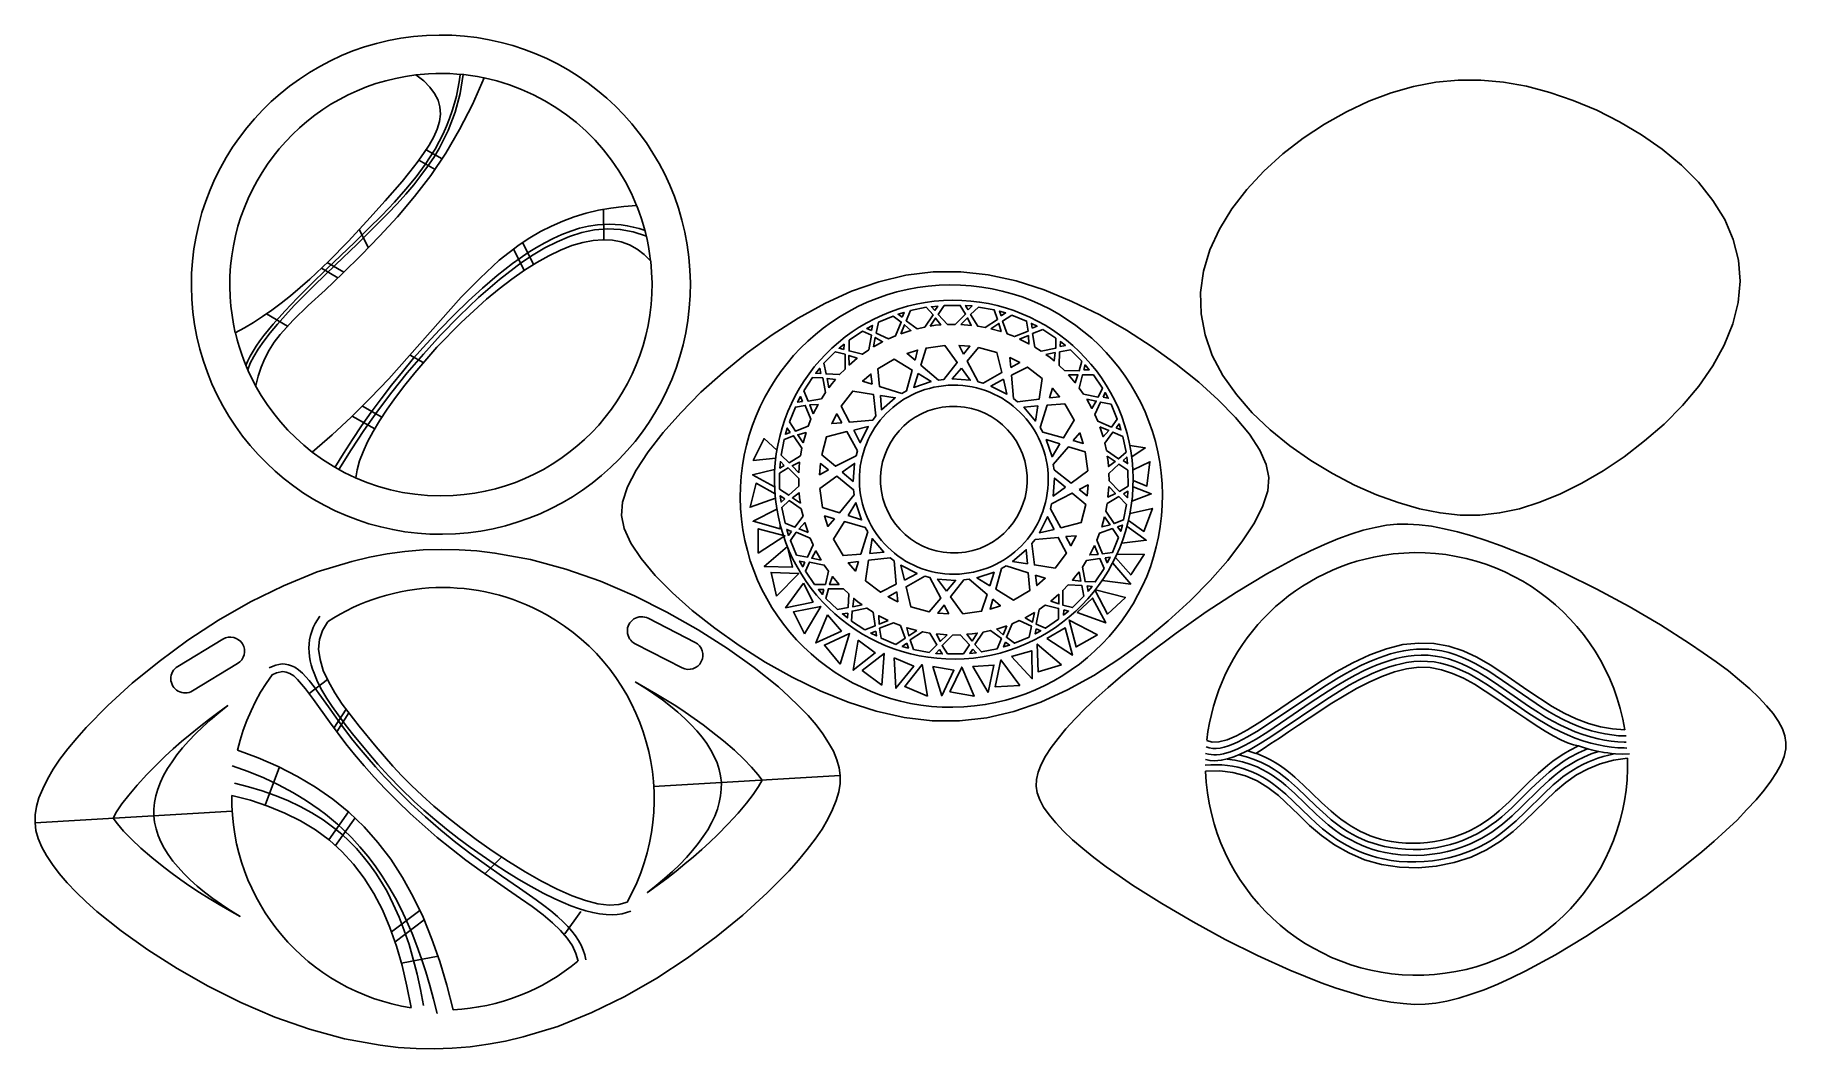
# Model space of a CAD drawing. Extents: x 110 to 293, y 152 to 258.
import ezdxf

# ---------------------------------------------------------------- set-up
doc = ezdxf.new("R2010")
doc.units = 0
doc.layers.get('0').update_dxf_attribs({"linetype": 'CONTINUOUS'})
doc.layers.add('LAYER_0', color=7, linetype='CONTINUOUS')
doc.layers.add('LAYER_1', color=7, linetype='CONTINUOUS')

msp = doc.modelspace()

# ---------------------------------------------------------------- linework, layer by layer
at = {"linetype": 'CONTINUOUS'}
for p, q in [((174.21344, 197.44799), (179.13134, 194.92437)), ((129.70358, 195.26986), (124.97353, 192.40961)), ((172.84958, 194.79017), (177.76748, 192.26655)), ((131.24937, 192.71355), (126.51931, 189.85331))]:
    msp.add_line(p, q, dxfattribs=at)
for centre, start, end in [((173.53151, 196.11908), 62.8353536, 242.8353536), ((173.53151, 196.11908), 62.8353536, 242.8353536), ((130.47647, 193.9917), 301.161171, 121.161171), ((130.47647, 193.9917), 301.161171, 121.161171), ((178.44941, 193.59546), 242.8353536, 62.8353536), ((178.44941, 193.59546), 242.8353536, 62.8353536), ((125.74642, 191.13146), 121.161171, 301.161171), ((125.74642, 191.13146), 121.161171, 301.161171)]:
    msp.add_arc(centre, 1.49366, start, end, dxfattribs=at)
at = {"layer": 'LAYER_0', "color": 1}
for points in [[(132.11676, 223.89395), (132.32129, 224.37344), (132.57048, 224.86891), (132.86375, 225.3811), (133.20056, 225.91078), (133.58031, 226.45868), (134.00244, 227.02557), (134.97159, 228.21933), (136.17352, 229.5657), (137.52652, 230.98172), (138.9938, 232.4505), (140.53864, 233.95526), (143.51006, 236.81186), (144.95822, 238.2191), (146.33501, 239.5928), (147.65346, 240.97815), (148.85258, 242.32507), (149.9281, 243.63542), (150.87569, 244.91104), (151.41559, 245.72052), (151.90759, 246.52486), (152.35367, 247.32597), (152.7558, 248.12584), (153.11598, 248.92639), (153.43619, 249.72958), (153.71838, 250.53735), (153.96457, 251.35168), (154.14377, 252.08704), (154.29752, 252.82718), (154.42598, 253.57004), (154.52922, 254.31354)], [(132.30006, 223.43515), (132.57294, 224.12183), (132.93362, 224.836), (133.40311, 225.60123), (133.98009, 226.43983), (134.6449, 227.30594), (135.4185, 228.22308), (136.25766, 229.16644), (137.18333, 230.15956), (138.19553, 231.20245), (139.25227, 232.24796), (141.49557, 234.41364), (143.75983, 236.60287), (145.93759, 238.74236), (146.97206, 239.78656), (147.94099, 240.80457), (148.84308, 241.81866), (149.67963, 242.80658), (150.42834, 243.767), (151.13251, 244.72484), (151.77112, 245.65646), (152.34158, 246.60645), (153.282, 248.49475), (154.02058, 250.39359), (154.55472, 252.34755), (154.86346, 254.33307)], [(157.03125, 253.99539), (156.34529, 254.12405), (155.63319, 254.23483), (154.9156, 254.32326), (154.19226, 254.38882), (153.46297, 254.431), (152.72748, 254.44923), (151.98555, 254.44296), (151.23695, 254.41171), (149.92845, 254.29135)], [(150.98636, 246.46016), (152.65181, 245.50671)], [(150.20088, 245.36343), (151.9109, 244.4126)], [(169.54926, 240.23441), (169.57825, 237.06137)], [(173.02884, 240.59793), (173.27672, 239.95157), (173.51746, 239.25211), (173.73532, 238.54085), (173.92998, 237.81879), (174.1011, 237.08699), (174.24835, 236.34645), (174.37143, 235.59821), (174.47003, 234.84329)], [(141.43674, 213.23769), (142.33192, 214.69238), (143.26123, 216.13727), (144.22668, 217.57327), (145.23033, 219.00131), (146.27423, 220.42224), (147.3604, 221.83701), (148.49089, 223.24652), (149.66776, 224.65164), (151.0013, 226.16711), (152.40021, 227.67593), (153.8709, 229.17636), (155.41971, 230.66669), (156.884, 232.00116), (158.41513, 233.30389), (159.2056, 233.93484), (160.0126, 234.54764), (160.83604, 235.13885), (161.67589, 235.70511), (162.53201, 236.24142), (163.40393, 236.74094), (164.29094, 237.19733), (165.19237, 237.60425), (166.10751, 237.95537), (167.03575, 238.24438), (167.97636, 238.46497), (168.92868, 238.61076), (169.53964, 238.66214), (170.15582, 238.67796), (170.7762, 238.65785), (171.39972, 238.6015), (172.02542, 238.50861), (172.65219, 238.37883), (173.27905, 238.21185), (173.90497, 238.00737)], [(141.85213, 213.01605), (143.11894, 215.05756), (144.47488, 217.10426), (145.90028, 219.11034), (147.39252, 221.1203), (148.99747, 223.11452), (150.69284, 225.09164), (152.49962, 227.07529), (154.41911, 229.04318), (156.45131, 230.99527), (158.64337, 232.88965), (160.97696, 234.65817), (162.18173, 235.4664), (163.41269, 236.20908), (164.69472, 236.84296), (165.98196, 237.3877), (167.27701, 237.79878), (168.60217, 238.07745), (169.96002, 238.1792), (171.30472, 238.12366), (172.66113, 237.86758), (174.02797, 237.43326)], [(143.98451, 238.11395), (144.94582, 236.2027)], [(161.07733, 236.76563), (162.21675, 234.48471)], [(140.63194, 234.65378), (142.36687, 233.6597)], [(160.11115, 236.08315), (161.24796, 233.84677)], [(140.04063, 234.06027), (141.75327, 233.06488)], [(134.2603, 229.29559), (136.45908, 228.01563)], [(149.31271, 224.9886), (150.6781, 224.19647)], [(143.24736, 218.59752), (145.60602, 217.25983)], [(144.32642, 219.64432), (146.33911, 218.48761)], [(139.06244, 214.84276), (140.12598, 214.06305), (141.24017, 213.34915), (142.4006, 212.70505), (143.59273, 212.13943)], [(187.6973, 215.04767), (186.35303, 216.24347), (185.21194, 213.96338), (187.56725, 214.21286)], [(224.85229, 214.33554), (226.25107, 215.26691), (224.64957, 215.50864)], [(187.45343, 211.18796), (185.14325, 212.46143), (187.45934, 212.99924)], [(224.97629, 212.979), (226.73807, 213.81978), (226.41736, 211.27464), (224.99686, 211.86234)], [(187.49512, 210.47495), (185.50858, 211.5661), (184.8943, 209.07091), (187.54474, 210.00833)], [(224.99005, 211.21356), (226.86792, 210.45142), (224.85452, 209.7077)], [(224.66138, 208.42204), (227.00107, 208.9389), (226.11288, 206.53946), (224.50385, 207.67508)], [(188.04309, 207.22043), (188.04425, 206.81808), (185.20438, 207.59109), (187.7016, 208.8549)], [(224.33978, 207.03944), (226.34584, 205.61406), (223.79263, 205.3083)], [(188.80371, 204.91739), (189.30884, 202.77824), (186.37439, 202.875), (188.80241, 204.93965)], [(223.12103, 203.79346), (224.72458, 201.98682), (226.14212, 204.12657), (223.30069, 204.16165)], [(222.84294, 203.19589), (224.73602, 201.02612), (221.74136, 201.38762)], [(220.99652, 200.36037), (222.30363, 197.88802), (224.16931, 199.62918), (221.03848, 200.40753)], [(139.85916, 197.65698), (139.5952, 197.2803), (139.36435, 196.88852), (139.1673, 196.48352), (139.00468, 196.06715), (138.87724, 195.64133), (138.78558, 195.20792), (138.73044, 194.76877), (138.71245, 194.32576), (138.72906, 193.88899), (138.77701, 193.45082), (138.85455, 193.01157), (138.95996, 192.57155), (139.09148, 192.1311), (139.24731, 191.69052), (139.625, 190.8103), (140.07901, 189.93352), (140.59526, 189.06271), (141.15974, 188.2005), (141.75845, 187.34943), (142.51593, 186.33734), (143.28607, 185.35951), (144.82262, 183.50423), (145.93878, 182.20081), (147.08923, 180.92032), (148.3284, 179.62822), (149.71069, 178.29004), (150.74995, 177.35799), (151.88124, 176.39359), (153.10222, 175.40088), (154.41052, 174.38394), (155.60469, 173.49579), (156.84406, 172.61395), (158.1149, 171.74966), (159.40344, 170.91417), (160.69594, 170.11874), (161.97861, 169.37465), (163.23772, 168.69308), (164.4595, 168.0853), (165.30762, 167.70456), (166.12823, 167.36856), (166.92145, 167.0797), (167.68744, 166.84035), (168.4263, 166.65283), (169.13812, 166.51956), (169.82306, 166.44289), (170.48123, 166.42514), (170.99072, 166.45914), (171.48099, 166.53389), (171.95212, 166.64948), (172.4041, 166.80585)], [(167.69443, 161.70132), (167.57837, 162.22066), (167.40952, 162.73267), (167.18924, 163.23752), (166.91879, 163.73523), (166.59952, 164.22589), (166.2327, 164.70958), (165.81964, 165.1864), (165.36165, 165.65637), (164.73216, 166.24051), (164.03928, 166.8241), (163.2886, 167.4106), (162.48566, 168.00345), (160.7453, 169.2222), (158.86267, 170.5081), (157.29803, 171.60681), (155.69832, 172.76846), (154.09073, 173.99251), (152.50258, 175.27852), (150.91069, 176.66452), (149.39067, 178.07571), (147.95889, 179.48367), (146.63165, 180.86003), (145.68082, 181.90485), (144.79274, 182.9156), (143.96048, 183.90448), (143.17697, 184.88364), (141.94737, 186.5081), (140.74826, 188.18468), (139.75546, 189.58267), (139.2493, 190.26959), (138.73219, 190.92857), (138.38431, 191.33374), (138.02147, 191.70866), (137.63597, 192.04037), (137.22021, 192.3158), (136.89871, 192.47342), (136.56746, 192.58224), (136.23891, 192.64514), (135.92545, 192.66489), (135.56744, 192.62161), (135.26157, 192.54782), (134.80212, 192.37564), (134.56226, 192.27219)], [(232.5394, 182.65732), (233.02557, 182.56277), (233.5079, 182.53508), (233.85617, 182.55099), (234.19812, 182.59009), (234.86859, 182.73199), (235.53046, 182.94885), (236.19495, 183.22873), (237.21432, 183.73058), (238.28186, 184.34004), (239.40259, 185.04485), (240.5813, 185.83267), (244.50549, 188.50183), (245.53223, 189.17245), (246.56705, 189.82022), (247.60501, 190.43304), (248.64096, 190.99887), (249.94431, 191.62703), (250.58319, 191.90001), (251.21219, 192.1441), (251.83044, 192.35822), (252.43683, 192.54128), (253.03043, 192.69214), (253.61026, 192.80968), (254.36072, 192.90932), (255.08698, 192.95224), (255.79285, 192.94002), (256.48221, 192.87418), (257.15894, 192.75623), (257.82678, 192.58771), (258.48965, 192.37019), (259.1514, 192.10516), (260.15076, 191.61874), (261.1539, 191.04532), (262.16254, 190.4046), (263.17844, 189.71637), (265.2388, 188.27634), (266.28677, 187.56404), (267.34882, 186.88322), (268.11102, 186.42844), (268.88367, 186.00073), (269.66611, 185.60349), (270.45755, 185.24004), (271.25726, 184.91373), (272.06464, 184.62796), (272.87885, 184.38609), (273.69919, 184.19148), (274.3645, 184.06268), (275.03415, 183.96768), (275.70599, 183.90636), (276.37802, 183.87857), (276.66898, 183.87321)], [(232.56848, 183.30737), (232.85767, 183.23627), (233.14545, 183.1902), (233.4317, 183.16919), (233.71652, 183.17328), (234.07623, 183.20876), (234.43771, 183.27237), (234.80231, 183.36292), (235.17145, 183.47911), (235.92883, 183.78363), (236.72089, 184.17615), (237.85251, 184.81274), (239.06497, 185.57358), (241.72079, 187.37488), (243.52063, 188.6046), (245.38376, 189.82755), (246.32858, 190.41425), (247.27661, 190.97256), (248.22366, 191.49365), (249.16559, 191.96857), (249.85431, 192.28642), (250.53397, 192.57152), (251.20404, 192.82304), (251.86407, 193.04019), (252.51361, 193.22212), (253.15213, 193.36804), (253.77917, 193.47716), (254.39429, 193.5486), (255.1438, 193.58858), (255.87622, 193.57095), (256.59412, 193.498), (257.29993, 193.37192), (257.99609, 193.19499), (258.68512, 192.96941), (259.3696, 192.69748), (260.05188, 192.38138), (260.97293, 191.8895), (261.88962, 191.3381), (262.80365, 190.74152), (263.71692, 190.11395), (265.54813, 188.82297), (266.46967, 188.18805), (267.39755, 187.57915), (268.15851, 187.11046), (268.92575, 186.67358), (269.69885, 186.27057), (270.47742, 185.90353), (271.26117, 185.57452), (272.04956, 185.28558), (272.84238, 185.03885), (273.63913, 184.83633), (274.32138, 184.70471), (275.00836, 184.60059), (275.69775, 184.52597), (276.38739, 184.48279), (276.58923, 184.47223)], [(232.61853, 183.98103), (232.95532, 183.87808), (233.3121, 183.82874), (233.68707, 183.82654), (234.07852, 183.86517), (234.5105, 183.955), (234.96002, 184.08961), (235.42856, 184.26674), (235.91757, 184.4841), (236.96262, 185.03043), (238.10678, 185.71037), (244.94864, 190.29118), (246.51501, 191.254), (247.30539, 191.70462), (248.09698, 192.12967), (248.88715, 192.5253), (249.67325, 192.88766), (250.45261, 193.21295), (251.22253, 193.49734), (251.92429, 193.71967), (252.61578, 193.90158), (253.29712, 194.04306), (253.96823, 194.14412), (254.62909, 194.20474), (255.27979, 194.22498), (255.92023, 194.20477), (256.55051, 194.14415), (257.29453, 194.0249), (258.02472, 193.85062), (258.74271, 193.62582), (259.44998, 193.3551), (260.14819, 193.04294), (260.83884, 192.69392), (261.5235, 192.31261), (262.20377, 191.90353), (267.81454, 188.0954), (268.53857, 187.64963), (269.26532, 187.23491), (269.99484, 186.85287), (270.72733, 186.50504), (271.46298, 186.19302), (272.20193, 185.9184), (272.94437, 185.68277), (273.69049, 185.4877), (274.37695, 185.34375), (275.07178, 185.23589), (275.76862, 185.16588), (276.461, 185.13545), (276.57245, 185.14197)], [(138.7435, 189.5878), (140.64838, 191.04059)], [(141.32675, 185.93805), (142.59616, 187.935)], [(142.88698, 187.54956), (141.61758, 185.55261)], [(273.69366, 183.52043), (272.91345, 183.24878), (272.15479, 182.93021), (271.41974, 182.56689), (270.71021, 182.16109), (270.13855, 181.78659), (269.58725, 181.38731), (269.05392, 180.96661), (268.53641, 180.52766), (267.53937, 179.60828), (265.62619, 177.71132), (264.65259, 176.78491), (263.62622, 175.90155), (263.08356, 175.48395), (262.51614, 175.08664), (262.00626, 174.75626), (261.47662, 174.44492), (260.92755, 174.15393), (260.35904, 173.88458), (259.77142, 173.63821), (259.16479, 173.41617), (258.5394, 173.21976), (257.89542, 173.05028), (257.09277, 172.88281), (256.27582, 172.75858), (255.44949, 172.67778), (254.6188, 172.64075), (253.7887, 172.64777), (252.96411, 172.69913), (252.14999, 172.7951), (251.35138, 172.93602), (250.7063, 173.08878), (250.0787, 173.27034), (249.46896, 173.47916), (248.87729, 173.71364), (248.3042, 173.97226), (247.74991, 174.25345), (247.21478, 174.55573), (246.69931, 174.87746), (246.03464, 175.34906), (245.3981, 175.8501), (244.78433, 176.37445), (244.18787, 176.91608), (241.86722, 179.13354), (240.96249, 179.9449), (240.49503, 180.32744), (240.01553, 180.69092), (239.52264, 181.03267), (239.01492, 181.34998), (238.49103, 181.64011), (237.9494, 181.90041), (237.20792, 182.19661), (236.43436, 182.43227), (235.63495, 182.6077), (234.81601, 182.72331)], [(272.53778, 183.78822), (271.58447, 183.36359), (270.66849, 182.87408), (270.10379, 182.52518), (269.55963, 182.15181), (269.034, 181.75751), (268.52487, 181.34583), (267.54782, 180.48456), (266.61221, 179.59636), (264.60474, 177.60378), (263.5636, 176.6734), (263.01837, 176.23575), (262.45087, 175.82062), (261.98331, 175.50002), (261.49805, 175.1962), (260.99493, 174.9102), (260.47397, 174.64307), (259.93509, 174.39583), (259.37817, 174.16959), (258.80328, 173.96533), (258.21021, 173.78412), (257.44882, 173.59296), (256.66928, 173.44321), (255.87683, 173.33568), (255.0766, 173.27116), (254.27383, 173.2505), (253.47366, 173.27457), (252.68134, 173.34415), (251.90198, 173.46008), (251.28296, 173.58084), (250.67957, 173.73026), (250.09241, 173.90683), (249.52213, 174.10904), (248.96927, 174.33533), (248.43445, 174.58415), (247.91833, 174.85397), (247.42154, 175.14326), (246.83264, 175.52637), (246.26382, 175.93845), (245.71185, 176.37558), (245.17358, 176.83397), (244.12543, 177.79904), (243.09384, 178.80283), (242.19263, 179.66783), (241.25336, 180.50339), (240.76273, 180.90121), (240.25452, 181.28096), (239.72617, 181.6391), (239.17487, 181.97206), (238.43179, 182.35587), (237.66037, 182.68559), (236.86292, 182.95934), (236.04163, 183.17505)], [(271.60349, 184.09131), (272.12766, 183.92075), (272.67413, 183.75146), (272.94672, 183.67798), (273.24158, 183.60579), (273.55872, 183.5349), (274.28217, 183.39833), (274.66483, 183.35364), (275.04883, 183.28665), (275.45248, 183.26552), (276.21524, 183.22069), (276.92825, 183.26236)], [(130.69081, 182.00739), (132.36363, 181.40587), (133.97722, 180.74245), (135.52957, 180.01518), (137.01868, 179.22214), (137.73891, 178.80032), (138.44258, 178.36131), (139.12947, 177.90491), (139.7993, 177.43083), (140.45184, 176.93884), (141.08684, 176.42871), (141.70407, 175.90018), (142.30324, 175.353), (143.19754, 174.46933), (144.0529, 173.53885), (144.86966, 172.56102), (145.64807, 171.5354), (146.38841, 170.4614), (147.09102, 169.33858), (147.75616, 168.16641), (148.38414, 166.94437), (148.95847, 165.72569), (149.50191, 164.4662), (150.01468, 163.16664), (150.49698, 161.82784), (150.94905, 160.45059), (151.37109, 159.03571), (151.76334, 157.58394), (152.12598, 156.09616)], [(135.61612, 181.89288), (134.12842, 177.89337)], [(275.34103, 183.259), (274.75867, 183.12958), (274.18863, 182.97784), (273.63138, 182.8038), (273.08749, 182.60745), (272.5575, 182.38889), (272.0419, 182.14809), (271.54123, 181.88512), (271.05597, 181.59999), (270.50647, 181.24152), (269.97333, 180.85411), (269.45422, 180.44131), (268.94693, 180.0067), (267.95831, 179.08604), (266.05524, 177.18971), (265.07703, 176.26477), (264.03421, 175.3696), (263.48221, 174.94066), (262.90649, 174.52814), (262.37048, 174.18048), (261.81128, 173.85347), (261.22983, 173.54823), (260.62714, 173.26585), (260.00421, 173.00745), (259.36197, 172.77408), (258.70142, 172.56693), (258.02359, 172.38704), (257.1796, 172.20987), (256.32117, 172.07828), (255.45322, 171.99274), (254.58072, 171.95383), (253.70859, 171.9621), (252.8418, 172.0181), (251.98529, 172.12241), (251.14401, 172.27551), (250.47339, 172.43617), (249.82007, 172.62746), (249.18448, 172.84755), (248.56693, 173.09464), (247.96786, 173.36688), (247.38757, 173.66254), (246.82648, 173.97971), (246.28488, 174.31665), (245.53027, 174.85272), (244.81454, 175.42227), (244.13095, 176.01622), (243.47263, 176.62555), (240.9563, 179.03557), (240.03308, 179.81685), (239.55502, 180.17549), (239.06476, 180.50957), (238.5614, 180.81668), (238.04401, 181.09442), (237.51178, 181.34036), (236.96368, 181.55212), (236.45206, 181.71815), (235.92761, 181.85593), (235.39072, 181.96519), (234.84161, 182.04572), (234.28061, 182.09723), (233.70792, 182.11951), (233.12384, 182.1123), (232.52872, 182.07538)], [(130.9313, 180.18814), (132.39661, 179.82065), (133.81723, 179.39757), (135.1915, 178.91628), (136.5177, 178.37399), (137.79419, 177.76802), (139.01926, 177.09563), (140.19127, 176.35414), (140.75684, 175.95659), (141.30853, 175.54077), (142.14095, 174.85497), (142.93436, 174.1239), (143.68896, 173.34866), (144.40495, 172.53027), (145.08252, 171.6698), (145.72189, 170.76836), (146.32324, 169.82693), (146.88678, 168.84665), (147.54494, 167.54279), (148.14735, 166.18433), (148.69577, 164.77243), (149.19197, 163.30818), (149.6377, 161.7928), (150.03476, 160.22742), (150.38487, 158.61317), (150.68982, 156.95123)], [(194.31265, 180.9868), (174.79425, 179.84579)], [(110.0448, 176.0607), (130.67726, 177.26682)], [(140.77858, 174.28015), (142.84389, 177.19554)], [(141.4848, 173.67307), (143.55141, 176.56619)], [(157.10651, 170.71844), (158.88303, 172.45438)], [(147.35577, 164.64848), (150.33302, 166.87941)], [(167.15515, 166.77798), (165.50198, 164.44434)], [(147.73024, 163.59723), (150.77043, 165.89891)], [(148.39784, 161.35579), (152.22253, 162.09358)]]:
    msp.add_lwpolyline(points, dxfattribs=at)
for points in [[(183.89555, 208.94547), (183.85785, 210.0827), (183.87747, 211.20833), (183.95316, 212.32083), (184.0835, 213.4187), (184.2673, 214.50056), (184.50323, 215.56488), (184.78995, 216.61023), (185.12622, 217.63513), (185.51068, 218.63812), (185.94205, 219.61777), (186.41901, 220.57254), (186.94029, 221.50104), (187.50456, 222.40176), (188.11057, 223.27324), (188.75693, 224.11404), (189.44241, 224.9227), (190.1657, 225.69774), (190.92545, 226.43768), (191.7204, 227.14108), (192.54924, 227.80646), (193.41066, 228.43239), (194.30338, 229.01736), (195.22607, 229.55994), (196.17743, 230.05865), (197.15619, 230.51202), (198.16101, 230.91861), (199.19058, 231.27692), (200.24365, 231.58551), (201.31888, 231.84293), (202.41496, 232.0477), (203.53062, 232.19835), (204.66455, 232.2934), (205.80182, 232.33112), (206.92743, 232.31148), (208.03992, 232.23582), (209.13782, 232.10545), (210.21964, 231.92166), (211.28397, 231.68575), (212.32932, 231.399), (213.35422, 231.06276), (214.35721, 230.6783), (215.33685, 230.24692), (216.29163, 229.76996), (217.22012, 229.24867), (218.12082, 228.6844), (218.99234, 228.07841), (219.83313, 227.43204), (220.64178, 226.74655), (221.41681, 226.02327), (222.15677, 225.2635), (222.86017, 224.46857), (223.52554, 223.63971), (224.15146, 222.77831), (224.73642, 221.88559), (225.27902, 220.96289), (225.77771, 220.01154), (226.23108, 219.03279), (226.63766, 218.02795), (226.99599, 216.99838), (227.3046, 215.94531), (227.56201, 214.87012), (227.76677, 213.77399), (227.91742, 212.65833), (228.01248, 211.52444), (228.0502, 210.38715), (228.03055, 209.26157), (227.95491, 208.14908), (227.82452, 207.05116), (227.64072, 205.96933), (227.40482, 204.905), (227.11807, 203.85965), (226.78183, 202.83475), (226.39737, 201.83176), (225.966, 200.85214), (225.48903, 199.89735), (224.96774, 198.96887), (224.40347, 198.06813), (223.79749, 197.19662), (223.15109, 196.35583), (222.46562, 195.54718), (221.74236, 194.77216), (220.9826, 194.0322), (220.18764, 193.3288), (219.35881, 192.66339), (218.49738, 192.03751), (217.60468, 191.45251), (216.68198, 190.90996), (215.73062, 190.41122), (214.75186, 189.95789), (213.74706, 189.55128), (212.71747, 189.19296), (211.66441, 188.88437), (210.5892, 188.62695), (209.4931, 188.4222), (208.37744, 188.27155), (207.24353, 188.17647), (206.10625, 188.13878), (204.98062, 188.1584), (203.86815, 188.23405), (202.77026, 188.36444), (201.6884, 188.54822), (200.62408, 188.78415), (199.57874, 189.07089), (198.55383, 189.40712), (197.55084, 189.7916), (196.5712, 190.22296), (195.61642, 190.69994), (194.68793, 191.22119), (193.7872, 191.78548), (192.91571, 192.39148), (192.07492, 193.03787), (191.26627, 193.72334), (190.49123, 194.44661), (189.75128, 195.20638), (189.04788, 196.00131), (188.38251, 196.83017), (187.75658, 197.69159), (187.1716, 198.5843), (186.62903, 199.50699), (186.13033, 200.45836), (185.67694, 201.4371), (185.27039, 202.44193), (184.91205, 203.47151), (184.60344, 204.52457), (184.34604, 205.59981), (184.14127, 206.69589), (183.99062, 207.81152), (183.89555, 208.94547)], [(187.47299, 210.85373), (187.44095, 211.8205), (187.45772, 212.77725), (187.52216, 213.72278), (187.63313, 214.65587), (187.78957, 215.57526), (187.99033, 216.47969), (188.23428, 217.36794), (188.52034, 218.23875), (188.84738, 219.09094), (189.21429, 219.92319), (189.61993, 220.73434), (190.06323, 221.52307), (190.54306, 222.28818), (191.05826, 223.02841), (191.60779, 223.74258), (192.19048, 224.42938), (192.80522, 225.08762), (193.45093, 225.716), (194.12646, 226.31335), (194.83072, 226.87839), (195.56258, 227.40987), (196.32094, 227.90659), (197.10468, 228.36726), (197.91264, 228.79068), (198.74377, 229.1756), (199.59694, 229.52075), (200.47101, 229.82495), (201.3649, 230.08691), (202.27747, 230.3054), (203.2076, 230.47922), (204.15419, 230.60706), (205.11612, 230.68771), (206.0809, 230.71964), (207.03595, 230.70276), (207.98004, 230.63823), (208.91187, 230.52719), (209.83022, 230.37068), (210.73381, 230.16989), (211.62141, 229.92589), (212.49176, 229.6398), (213.34363, 229.31274), (214.17572, 228.94583), (214.98682, 228.54016), (215.77567, 228.09689), (216.54099, 227.61707), (217.28156, 227.10187), (217.99612, 226.55238), (218.68343, 225.96973), (219.34219, 225.355), (219.97119, 224.70932), (220.56917, 224.03383), (221.13489, 223.32962), (221.66707, 222.59781), (222.16447, 221.83948), (222.62584, 221.05579), (223.04993, 220.24785), (223.43546, 219.41676), (223.78123, 218.56363), (224.08595, 217.68958), (224.34839, 216.79575), (224.56726, 215.88321), (224.74133, 214.95306), (224.86935, 214.0065), (224.95009, 213.04456), (224.98199, 212.07977), (224.96513, 211.12473), (224.9006, 210.18065), (224.78957, 209.24883), (224.63306, 208.33049), (224.43227, 207.4269), (224.18825, 206.53931), (223.90219, 205.66895), (223.57512, 204.81708), (223.20821, 203.98497), (222.80255, 203.17387), (222.35927, 202.38504), (221.87946, 201.61969), (221.36426, 200.87912), (220.81476, 200.16458), (220.23212, 199.47729), (219.61737, 198.81851), (218.97171, 198.1895), (218.2962, 197.59151), (217.59201, 197.02579), (216.8602, 196.49362), (216.1019, 195.99622), (215.31821, 195.53485), (214.51025, 195.11078), (213.67917, 194.72522), (212.82603, 194.37947), (211.952, 194.07474), (211.05814, 193.81232), (210.1456, 193.59343), (209.21545, 193.41936), (208.26889, 193.29132), (207.30695, 193.2106), (206.34216, 193.17862), (205.38712, 193.19531), (204.44308, 193.25954), (203.51126, 193.37021), (202.59296, 193.52625), (201.68939, 193.7265), (200.80182, 193.96992), (199.93149, 194.25537), (199.0797, 194.58177), (198.24762, 194.948), (197.43655, 195.35295), (196.64775, 195.79553), (195.88245, 196.27467), (195.14194, 196.78925), (194.4274, 197.33813), (193.74014, 197.92023), (193.08139, 198.53447), (192.45241, 199.17972), (191.85446, 199.8549), (191.28874, 200.5589), (190.75658, 201.2906), (190.25919, 202.04895), (189.79779, 202.83279), (189.37369, 203.64105), (188.98813, 204.47261), (188.6423, 205.32639), (188.33755, 206.20126), (188.07506, 207.09616), (187.85611, 208.00995), (187.68195, 208.94153), (187.5538, 209.88983), (187.47299, 210.85373)], [(200.7917, 228.93698), (201.00815, 229.44148), (200.37111, 229.24776), (200.7917, 228.93698)], [(201.68976, 229.63783), (201.23721, 228.58293), (202.38239, 227.73323), (203.1767, 227.91379), (204.04086, 229.19397), (203.32423, 229.97931), (201.68976, 229.63783)], [(204.21533, 229.65134), (204.52351, 230.11649), (203.8577, 230.03287), (204.21533, 229.65134)], [(205.21292, 230.17914), (204.57562, 229.22525), (205.55296, 228.18686), (206.33542, 228.1879), (207.43413, 229.28056), (206.88922, 230.18771), (205.21292, 230.17914)], [(207.72133, 229.72215), (208.12253, 230.12567), (207.44888, 230.17572), (207.57724, 229.94009), (207.72133, 229.72215)], [(208.80008, 230.00876), (207.97409, 229.2227), (208.71678, 227.99173), (209.50705, 227.85907), (210.79832, 228.71707), (210.45007, 229.70279), (208.80008, 230.00876)], [(211.15759, 229.07343), (211.63084, 229.39175), (210.99394, 229.57806), (211.15759, 229.07343)], [(212.27036, 229.16083), (211.32254, 228.54651), (211.80304, 227.21078), (212.55786, 226.91954), (213.97748, 227.49438), (213.82715, 228.53641), (212.27036, 229.16083)], [(195.25208, 226.55624), (195.25168, 225.41602), (196.63557, 225.0721), (197.30154, 225.53583), (197.59305, 227.05083), (196.65085, 227.48759), (195.25208, 226.55624)], [(197.58669, 227.54231), (197.68912, 228.08487), (197.10446, 227.76006), (197.58669, 227.54231)], [(198.31833, 228.41232), (198.09381, 227.28131), (199.38063, 226.68582), (200.12256, 226.99748), (200.70895, 228.44028), (199.86775, 229.06181), (198.31833, 228.41232)], [(200.66919, 227.20828), (201.72174, 227.56046), (201.0614, 228.14786), (200.66919, 227.20828)], [(203.75211, 228.01453), (204.29506, 228.09656), (204.83997, 228.14517), (204.30679, 228.85179), (203.75211, 228.01453)], [(206.93964, 228.1785), (208.04053, 228.08636), (207.65941, 228.86893), (206.93964, 228.1785)], [(210.09549, 227.73697), (211.16354, 227.44168), (210.93448, 228.30023), (210.09549, 227.73697)], [(214.40747, 227.78781), (214.93182, 227.99733), (214.33298, 228.29767), (214.40747, 227.78781)], [(215.51097, 227.65109), (214.46234, 227.23209), (214.67935, 225.8139), (215.35287, 225.38376), (216.87726, 225.69644), (216.90515, 226.74889), (215.51097, 227.65109)], [(194.70651, 225.56302), (194.71851, 226.12262), (194.2072, 225.69031), (194.70651, 225.56302)], [(197.7984, 225.83316), (198.75012, 226.38068), (197.98618, 226.82785), (197.7984, 225.83316)], [(213.08728, 226.65985), (214.07791, 226.15881), (214.02713, 227.02777), (213.08728, 226.65985)], [(218.40671, 225.53992), (217.27948, 225.31754), (217.22787, 223.90601), (217.79648, 223.35794), (219.34039, 223.33641), (219.59372, 224.3573), (218.40671, 225.53992)], [(217.33606, 225.87976), (217.88918, 225.97917), (217.37296, 226.39612), (217.33606, 225.87976)], [(192.28221, 223.05139), (192.1828, 223.60449), (191.76584, 223.08826), (192.28221, 223.05139)], [(192.62207, 224.12206), (192.84317, 223.01711), (194.25601, 222.94318), (194.82632, 223.51311), (194.82428, 225.078), (193.80338, 225.33133), (192.62207, 224.12206)], [(195.24852, 223.94023), (196.0784, 224.65945), (195.23447, 224.94548), (195.24852, 223.94023)], [(215.84163, 225.05463), (216.2832, 224.71991), (216.70903, 224.36752), (216.81421, 225.24561), (215.84163, 225.05463)], [(219.82538, 223.45419), (220.38501, 223.4422), (219.95268, 223.95349), (219.82538, 223.45419)], [(190.50958, 221.2486), (190.95218, 220.17896), (192.34679, 220.41699), (192.77823, 221.06821), (192.48782, 222.5939), (191.43408, 222.64407), (190.50958, 221.2486)], [(193.12964, 221.55826), (193.46436, 221.99983), (193.81673, 222.42566), (192.93866, 222.53082), (193.12964, 221.55826)], [(196.34094, 211.37216), (196.32404, 211.8815), (196.33273, 212.38559), (196.36652, 212.88373), (196.42474, 213.37527), (196.50687, 213.85962), (196.6123, 214.33607), (196.74046, 214.80399), (196.89078, 215.2627), (197.06265, 215.71158), (197.25551, 216.14995), (197.46878, 216.57721), (197.70189, 216.99265), (197.95422, 217.39563), (198.22525, 217.78552), (198.51436, 218.16165), (198.82097, 218.52338), (199.14452, 218.87006), (199.48441, 219.20102), (199.84006, 219.51559), (200.21091, 219.8132), (200.59634, 220.09311), (200.99582, 220.35474), (201.40875, 220.59735), (201.83455, 220.82037), (202.27263, 221.0231), (202.72244, 221.20491), (203.18333, 221.36513), (203.65479, 221.50314), (204.13623, 221.61823), (204.62706, 221.70982), (205.12668, 221.77722), (205.63452, 221.81976), (206.14389, 221.8367), (206.64795, 221.82796), (207.14612, 221.79419), (207.63766, 221.73596), (208.12199, 221.65382), (208.59845, 221.54842), (209.06636, 221.42024), (209.52509, 221.26993), (209.97394, 221.09805), (210.41234, 220.9052), (210.83957, 220.69193), (211.255, 220.45883), (211.65802, 220.20645), (212.04788, 219.93546), (212.42404, 219.64633), (212.78577, 219.33972), (213.13245, 219.01617), (213.46341, 218.6763), (213.77798, 218.32065), (214.07559, 217.9498), (214.3555, 217.56436), (214.6171, 217.16487), (214.85974, 216.75195), (215.08273, 216.32617), (215.28546, 215.88808), (215.46729, 215.43829), (215.6275, 214.97737), (215.7655, 214.50589), (215.88062, 214.02448), (215.9722, 213.53366), (216.03958, 213.03403), (216.08214, 212.52618), (216.09904, 212.01682), (216.09033, 211.51274), (216.05656, 211.0146), (215.99832, 210.52304), (215.9162, 210.0387), (215.81078, 209.56226), (215.68262, 209.09436), (215.5323, 208.63565), (215.36044, 208.18677), (215.16757, 207.74838), (214.9543, 207.32114), (214.72119, 206.9057), (214.46884, 206.50272), (214.19783, 206.11282), (213.90872, 205.73669), (213.60211, 205.37494), (213.27859, 205.02827), (212.93867, 204.69733), (212.58304, 204.38272), (212.21219, 204.08514), (211.82674, 203.80521), (211.42725, 203.54359), (211.01431, 203.30099), (210.58853, 203.07797), (210.15045, 202.87523), (209.70068, 202.69342), (209.23975, 202.5332), (208.76828, 202.3952), (208.28687, 202.28009), (207.79604, 202.18852), (207.29642, 202.12112), (206.78856, 202.07855), (206.27921, 202.06165), (205.77515, 202.07037), (205.27698, 202.10414), (204.78542, 202.16235), (204.30109, 202.24451), (203.82465, 202.34993), (203.35672, 202.47809), (202.89801, 202.62837), (202.44913, 202.80026), (202.01074, 202.99313), (201.58351, 203.20639), (201.16806, 203.43951), (200.76508, 203.69186), (200.37518, 203.96289), (199.99905, 204.25198), (199.63733, 204.55859), (199.29065, 204.88214), (198.95969, 205.22205), (198.64508, 205.57768), (198.3475, 205.94853), (198.06757, 206.33398), (197.80597, 206.73346), (197.56335, 207.14639), (197.34033, 207.57217), (197.1376, 208.01025), (196.95581, 208.46004), (196.79556, 208.92096), (196.65756, 209.39243), (196.54247, 209.87386), (196.45087, 210.36465), (196.38348, 210.86429), (196.34094, 211.37216)], [(218.20262, 222.91217), (218.92184, 222.08228), (219.20787, 222.92624), (218.20262, 222.91217)], [(220.81863, 222.9086), (219.67838, 222.909), (219.3345, 221.52512), (219.79691, 220.88141), (221.3132, 220.56763), (221.77226, 221.51111), (220.81863, 222.9086)], [(190.37416, 220.1228), (190.16466, 220.64713), (189.86432, 220.04828), (190.37416, 220.1228)], [(220.11784, 220.36359), (220.66533, 219.41188), (221.11255, 220.17581), (220.11784, 220.36359)], [(222.67471, 219.84235), (221.56598, 220.06818), (220.97049, 218.78134), (221.28084, 218.06171), (222.70265, 217.45175), (223.32422, 218.29294), (222.67471, 219.84235)], [(221.82698, 220.57532), (222.36954, 220.47287), (222.04472, 221.05753), (221.82698, 220.57532)], [(188.99985, 218.00793), (189.63777, 217.03914), (190.97217, 217.54195), (191.24243, 218.27318), (190.66629, 219.71507), (189.62558, 219.54245), (188.99985, 218.00793)], [(191.50084, 218.82487), (192.00186, 219.81552), (191.1329, 219.76471), (191.50084, 218.82487)], [(188.15323, 214.5154), (188.96027, 213.71298), (190.16896, 214.45438), (190.30161, 215.24463), (189.44362, 216.53592), (188.4592, 216.16537), (188.15323, 214.5154)], [(189.08856, 216.87289), (188.77025, 217.34615), (188.58391, 216.70926), (189.08856, 216.87289)], [(190.4473, 215.81209), (190.74258, 216.88014), (189.88405, 216.65112), (190.4473, 215.81209)], [(221.49298, 217.4928), (221.84514, 216.44025), (222.43254, 217.10059), (221.49298, 217.4928)], [(223.90022, 216.47095), (222.84534, 216.92348), (222.01791, 215.7796), (222.1749, 215.00629), (223.45636, 214.11981), (224.2417, 214.83646), (223.90022, 216.47095)], [(223.19937, 217.36899), (223.70386, 217.15256), (223.51013, 217.78958), (223.19937, 217.36899)], [(187.98154, 210.95055), (188.93544, 210.31322), (189.97513, 211.2683), (189.97281, 212.07303), (188.88013, 213.17172), (187.97296, 212.62685), (187.98154, 210.95055)], [(188.46213, 213.43794), (188.05859, 213.83911), (188.00856, 213.1655), (188.46213, 213.43794)], [(189.98221, 212.67722), (190.07434, 213.77811), (189.29175, 213.397), (189.98221, 212.67722)], [(222.27692, 214.40857), (222.35893, 213.86563), (222.40756, 213.32071), (223.1142, 213.85388), (222.27692, 214.40857)], [(224.44154, 212.94775), (223.48764, 213.58505), (222.44925, 212.6077), (222.47258, 211.82658), (223.56525, 210.72786), (224.4501, 211.27145), (224.44154, 212.94775)], [(223.936, 213.94664), (224.40115, 213.63847), (224.31752, 214.30429), (223.936, 213.94664)], [(222.44086, 211.22105), (222.34872, 210.12018), (223.13132, 210.50128), (222.44086, 211.22105)], [(188.50934, 209.95294), (188.04419, 210.26109), (188.12782, 209.59528), (188.50934, 209.95294)], [(188.54642, 207.40637), (189.57773, 206.97481), (190.42746, 208.12), (190.24817, 208.89201), (188.968, 209.75616), (188.20496, 209.04085), (188.54642, 207.40637)], [(190.14616, 209.4897), (190.06413, 210.03265), (190.0155, 210.57755), (189.3089, 210.0444), (190.14616, 209.4897)], [(224.29344, 209.36191), (223.48508, 210.18657), (222.2764, 209.44519), (222.12146, 208.65366), (222.97946, 207.36235), (223.98616, 207.73422), (224.29344, 209.36191)], [(223.98325, 210.46164), (224.38675, 210.06046), (224.4368, 210.73409), (223.98325, 210.46164)], [(190.95239, 206.40678), (190.60022, 207.45932), (190.01282, 206.79901), (190.95239, 206.40678)], [(221.99934, 208.06522), (221.70407, 206.99716), (222.56262, 207.22621), (221.99934, 208.06522)], [(223.3568, 207.0267), (223.67509, 206.55347), (223.86145, 207.19034), (223.3568, 207.0267)], [(185.73529, 204.24612), (185.74146, 206.8176), (188.53546, 206.06429), (185.73529, 204.24612)], [(189.22372, 206.52933), (188.71921, 206.74574), (188.91295, 206.1087), (189.22372, 206.52933)], [(189.74838, 204.05595), (190.87938, 203.83142), (191.47488, 205.11826), (191.16452, 205.83791), (189.72043, 206.44655), (189.10017, 205.58308), (189.74838, 204.05595)], [(223.4455, 205.89166), (222.80887, 206.83817), (221.47314, 206.35765), (221.18063, 205.62512), (221.77905, 204.18451), (222.82108, 204.33487), (223.4455, 205.89166)], [(192.32751, 203.53601), (191.78003, 204.4877), (191.33282, 203.72379), (192.32751, 203.53601)], [(221.93576, 202.651), (221.49449, 203.69836), (220.09857, 203.48262), (219.66846, 202.80911), (219.95886, 201.28342), (221.01128, 201.25552), (221.93576, 202.651)], [(220.94449, 205.07472), (220.44351, 204.08408), (221.31245, 204.13487), (220.94449, 205.07472)], [(222.04892, 203.7755), (222.25842, 203.25116), (222.55878, 203.85001), (222.04892, 203.7755)], [(187.6524, 199.75259), (187.08188, 202.24561), (189.9718, 202.14629), (187.6524, 199.75259)], [(190.61836, 203.32428), (190.07582, 203.42671), (190.40063, 202.84206), (190.61836, 203.32428)], [(191.62671, 200.99101), (192.76697, 200.99059), (193.08858, 202.3732), (192.64844, 203.01819), (191.10986, 203.33066), (190.67438, 202.36621), (191.62671, 200.99101)], [(194.22046, 200.98613), (193.50122, 201.81601), (193.21521, 200.97208), (194.22046, 200.98613)], [(219.31702, 202.31906), (218.9823, 201.8775), (218.62994, 201.45168), (219.50801, 201.34651), (219.31702, 202.31906)], [(190.47864, 201.12509), (191.48843, 199.14961), (188.59433, 198.55565), (190.47864, 201.12509)], [(192.5977, 200.44412), (192.03807, 200.4561), (192.4704, 199.94481), (192.5977, 200.44412)], [(194.03864, 198.35968), (195.16586, 198.58208), (195.2175, 199.99361), (194.64886, 200.54167), (193.08397, 200.53958), (192.83066, 199.51871), (194.03864, 198.35968)], [(217.19684, 199.95938), (216.36697, 199.24016), (217.21091, 198.95413), (217.19684, 199.95938)], [(219.80231, 199.75397), (219.6022, 200.88249), (218.1684, 200.93282), (217.62033, 200.36423), (217.62111, 198.82161), (218.64197, 198.56827), (219.80231, 199.75397)], [(220.16446, 200.82593), (220.26385, 200.27283), (220.68083, 200.78906), (220.16446, 200.82593)], [(190.56583, 195.80913), (189.42511, 198.11234), (192.27594, 198.68141), (190.56583, 195.80913)], [(195.1106, 197.99754), (194.5575, 197.89816), (195.07373, 197.4812), (195.1106, 197.99754)], [(196.91208, 196.24721), (197.98303, 196.66754), (197.76599, 198.08571), (197.09247, 198.51584), (195.56808, 198.20317), (195.5179, 197.14941), (196.91208, 196.24721)], [(196.60373, 198.845), (196.16217, 199.1797), (195.73636, 199.53206), (195.63116, 198.65399), (196.60373, 198.845)], [(214.64828, 198.04416), (213.69656, 197.49667), (214.46051, 197.04945), (214.64828, 198.04416)], [(217.17099, 197.34206), (217.1714, 198.4823), (215.78751, 198.82619), (215.14383, 198.36377), (214.83005, 196.84747), (215.79446, 196.41202), (217.17099, 197.34206)], [(217.71658, 198.33531), (217.70459, 197.7757), (218.2159, 198.20801), (217.71658, 198.33531)], [(219.12018, 198.03729), (220.73016, 199.56226), (222.11194, 196.96017), (219.12018, 198.03729)], [(192.99779, 197.80695), (194.43887, 196.10263), (191.7608, 194.87291), (192.99779, 197.80695)], [(198.03787, 196.11177), (197.51357, 195.90228), (198.1124, 195.60193), (198.03787, 196.11177)], [(199.33713, 197.2162), (198.34648, 197.71719), (198.39728, 196.84825), (199.33713, 197.2162)], [(200.15405, 194.71519), (201.12283, 195.35312), (200.62006, 196.68752), (199.8875, 196.98004), (198.4456, 196.40392), (198.61823, 195.3632), (200.15405, 194.71519)], [(202.3499, 196.16263), (201.28183, 196.45792), (201.51088, 195.59938), (202.3499, 196.16263)], [(208.40451, 194.70563), (209.26868, 195.98579), (210.04071, 196.16507), (211.1859, 195.31538), (210.75563, 194.26176), (209.12112, 193.92029), (208.40451, 194.70563)], [(211.7552, 196.66772), (210.70264, 196.31557), (211.36298, 195.72816), (211.7552, 196.66772)], [(214.10474, 195.48601), (214.35156, 196.61829), (213.04245, 197.21248), (212.32411, 196.87985), (211.71414, 195.45804), (212.57762, 194.8378), (214.10474, 195.48601)], [(214.8364, 196.35599), (214.73399, 195.81343), (215.31863, 196.13824), (214.8364, 196.35599)], [(215.94745, 195.32544), (217.87187, 196.444), (218.6205, 193.58131), (215.94745, 195.32544)], [(221.24518, 195.72458), (219.01663, 194.45404), (218.27191, 197.24991), (221.24518, 195.72458)], [(194.30524, 192.65176), (192.66898, 194.63535), (195.3038, 195.84016), (194.30524, 192.65176)], [(196.21576, 195.15569), (197.99249, 193.82867), (195.68381, 192.01691), (196.21576, 195.15569)], [(201.28778, 194.82616), (200.81454, 194.50787), (201.45143, 194.3215), (201.28778, 194.82616)], [(203.64658, 193.86856), (204.44901, 194.6756), (203.70763, 195.88429), (202.93832, 196.04051), (201.62476, 195.18124), (201.9953, 194.19682), (203.64658, 193.86856)], [(205.50575, 195.72113), (204.40485, 195.81326), (204.78595, 195.03069), (205.50575, 195.72113)], [(205.53384, 193.71059), (204.99026, 194.59546), (206.08899, 195.68813), (206.8924, 195.71274), (207.84747, 194.67308), (207.21016, 193.71915), (205.53384, 193.71059)], [(208.11499, 195.06879), (207.58182, 195.77542), (208.12672, 195.82404), (208.66969, 195.90607), (208.11499, 195.06879)], [(211.63138, 194.96133), (211.41495, 194.45683), (212.05197, 194.65057), (211.63138, 194.96133)], [(217.49429, 192.57645), (215.03268, 191.85129), (214.95245, 194.75304), (217.49429, 192.57645)], [(198.68196, 190.4483), (196.62482, 191.98248), (198.91254, 193.77066), (198.68196, 190.4483)], [(199.96744, 193.3181), (202.00909, 192.43138), (200.15369, 190.1319), (199.96744, 193.3181)], [(203.4444, 189.29581), (201.0817, 190.32028), (202.89383, 192.59488), (203.4444, 189.29581)], [(204.72404, 194.17746), (204.32286, 193.77393), (204.99649, 193.72389), (204.72404, 194.17746)], [(208.20905, 194.22467), (207.90088, 193.75954), (208.56671, 193.84317), (208.20905, 194.22467)], [(209.79456, 189.66702), (208.20316, 192.41338), (210.409, 192.54233), (209.79456, 189.66702)], [(213.1055, 190.39717), (210.54185, 190.26965), (211.1366, 193.09909), (213.1055, 190.39717)], [(212.23505, 193.43163), (214.36766, 194.04813), (214.42688, 191.12277), (212.23505, 193.43163)], [(204.02353, 192.39262), (206.21475, 192.00653), (204.93985, 189.33853), (204.02353, 192.39262)], [(205.81027, 189.74712), (207.04453, 192.34564), (208.34094, 189.29141), (205.81027, 189.74712)]]:
    msp.add_lwpolyline(points, close=True, dxfattribs=at)
at = {"layer": 'LAYER_1', "color": 0}
for points in [[(126.45733, 230.82927), (126.41285, 232.17244), (126.43618, 233.50192), (126.52576, 234.81601), (126.68005, 236.11298), (126.89751, 237.39105), (127.17658, 238.64853), (127.51573, 239.88365), (127.91341, 241.09473), (128.36809, 242.27995), (128.8782, 243.43764), (129.44221, 244.56602), (130.05859, 245.66341), (130.72577, 246.72801), (131.44221, 247.75812), (132.20639, 248.752), (133.01674, 249.70792), (133.87172, 250.62411), (134.76981, 251.4989), (135.70941, 252.33049), (136.68903, 253.11717), (137.70711, 253.85721), (138.7621, 254.54886), (139.85246, 255.1904), (140.97665, 255.78006), (142.13312, 256.31613), (143.32031, 256.79691), (144.53671, 257.22058), (145.78075, 257.58548), (147.05089, 257.88983), (148.3456, 258.13193), (149.66331, 258.31), (151.0025, 258.42233), (152.34566, 258.4668), (153.67514, 258.44348), (154.98923, 258.35391), (156.28619, 258.19962), (157.56427, 257.98215), (158.82175, 257.70309), (160.05688, 257.36392), (161.26793, 256.96625), (162.45317, 256.5116), (163.61086, 256.00146), (164.73924, 255.43744), (165.83661, 254.82108), (166.90121, 254.1539), (167.93134, 253.43744), (168.92522, 252.67326), (169.88113, 251.86292), (170.79733, 251.00793), (171.67212, 250.10986), (172.50371, 249.17026), (173.29037, 248.19064), (174.03043, 247.17255), (174.72208, 246.11755), (175.3636, 245.02719), (175.95328, 243.90302), (176.48935, 242.74655), (176.97011, 241.55934), (177.3938, 240.34296), (177.7587, 239.09891), (178.06306, 237.82877), (178.30513, 236.53406), (178.48322, 235.21635), (178.59555, 233.87715), (178.64001, 232.534), (178.61668, 231.2045), (178.52713, 229.89041), (178.37282, 228.59348), (178.15536, 227.31537), (177.87628, 226.05791), (177.53714, 224.82278), (177.13945, 223.61172), (176.68478, 222.42648), (176.17468, 221.2688), (175.61066, 220.14041), (174.99429, 219.04303), (174.32712, 217.97842), (173.61066, 216.94832), (172.84648, 215.95444), (172.03613, 214.99852), (171.18115, 214.08231), (170.28308, 213.20755), (169.34344, 212.37595), (168.36385, 211.58925), (167.34576, 210.84923), (166.29079, 210.15758), (165.20041, 209.51605), (164.07623, 208.92636), (162.91977, 208.39029), (161.73256, 207.90955), (160.51617, 207.48586), (159.27213, 207.12094), (158.00198, 206.8166), (156.70729, 206.57451), (155.38957, 206.39642), (154.05038, 206.28412), (152.70723, 206.23962), (151.37775, 206.26297), (150.06364, 206.35254), (148.76669, 206.50682), (147.4886, 206.7243), (146.23114, 207.00336), (144.996, 207.3425), (143.78494, 207.74017), (142.59972, 208.19485), (141.44203, 208.70499), (140.31363, 209.26898), (139.21626, 209.88535), (138.15166, 210.55254), (137.12155, 211.269), (136.12766, 212.03317), (135.17174, 212.84351), (134.25554, 213.69849), (133.38077, 214.59656), (132.54916, 215.53619), (131.76248, 216.51581), (131.02246, 217.53387), (130.33081, 218.58887), (129.68927, 219.67923), (129.09959, 220.80342), (128.56352, 221.95988), (128.08276, 223.14709), (127.65907, 224.36348), (127.29417, 225.60753), (126.98982, 226.87767), (126.74773, 228.17236), (126.56966, 229.49008), (126.45733, 230.82927)], [(259.01266, 253.75885), (256.67831, 253.53297), (254.33475, 253.08295), (252.0029, 252.43243), (249.64078, 251.53419), (247.31271, 250.43674), (244.99631, 249.13873), (242.77951, 247.66769), (240.63995, 246.02231), (238.66547, 244.23007), (236.87708, 242.31459), (235.29703, 240.27713), (234.01181, 238.16747), (233.02148, 235.98561), (232.3457, 233.77744), (232.02902, 231.54553), (232.09247, 229.31351), (232.51236, 227.10229), (233.26385, 224.95522), (234.37061, 222.85123), (235.78406, 220.85461), (237.43866, 218.93918), (239.33191, 217.14948), (241.39685, 215.48158), (243.5654, 213.95392), (245.83624, 212.58871), (248.14252, 211.38211), (250.45935, 210.37732), (252.72119, 209.54816), (254.95035, 208.89598), (257.09964, 208.46268), (259.21362, 208.25089), (261.27133, 208.23701), (263.33698, 208.46957), (265.43546, 208.90524), (267.56418, 209.58862), (269.72574, 210.47513), (271.94244, 211.56609), (274.16965, 212.85886), (276.36288, 214.35086), (278.50244, 215.99625), (280.56738, 217.77141), (282.46716, 219.69344), (284.18091, 221.73871), (285.66663, 223.86008), (286.8588, 226.03136), (287.75742, 228.25256), (288.32047, 230.4765), (288.50345, 232.70059), (288.32993, 234.90384), (287.77896, 237.06265), (286.89636, 239.15738), (285.66116, 241.16441), (284.14148, 243.0654), (282.35971, 244.8616), (280.3616, 246.5334), (278.19434, 248.03879), (275.90121, 249.40271), (273.50583, 250.60413), (271.05402, 251.62337), (268.59033, 252.46307), (266.16061, 253.10356), (263.74396, 253.52121), (261.36133, 253.73965), (259.01266, 253.75885)], [(239.19766, 212.17828), (238.91638, 213.54797), (238.22495, 215.05023), (237.14426, 216.70856), (235.67831, 218.45618), (233.89386, 220.29697), (231.83948, 222.16669), (229.49414, 224.04175), (226.97313, 225.86183), (224.2778, 227.60468), (221.48016, 229.185), (218.58023, 230.60284), (215.67108, 231.7966), (212.73169, 232.74265), (209.81049, 233.37674), (206.92984, 233.7002), (204.04642, 233.68814), (201.20483, 233.34317), (198.3605, 232.66267), (195.51215, 231.66895), (192.70297, 230.38687), (189.93042, 228.86098), (187.19318, 227.11357), (184.57645, 225.21674), (182.08026, 223.17044), (179.74263, 221.08868), (177.63173, 218.95313), (175.7856, 216.87773), (174.20424, 214.86255), (172.95187, 212.95602), (172.04822, 211.20404), (171.53778, 209.60919), (171.41803, 208.21603), (171.69931, 206.84631), (172.39207, 205.32179), (173.49371, 203.68701), (174.95969, 201.93941), (176.76509, 200.12222), (178.84045, 198.27609), (181.18582, 196.40103), (183.75008, 194.60582), (186.4677, 192.8643), (189.28763, 191.28529), (192.20982, 189.86873), (195.1413, 188.67628), (198.08069, 187.73026), (201.02545, 187.07516), (203.92969, 186.73073), (206.79211, 186.71919), (209.6573, 187.04317), (212.48064, 187.70007), (215.30804, 188.67026), (218.11719, 189.95233), (220.86746, 191.4769), (223.58243, 193.22299), (226.17685, 195.11856), (228.65076, 197.16356), (230.94254, 199.26498), (233.05344, 201.40054), (234.87598, 203.49689), (236.43375, 205.53305), (237.6861, 207.43956), (238.56619, 209.21255), (239.07791, 210.7851), (239.19766, 212.17828)], [(202.1492, 224.45541), (202.42349, 225.49988), (201.32639, 225.14511), (202.1492, 224.45541)], [(204.61899, 222.36404), (202.76108, 223.93225), (203.30563, 225.70795), (205.27954, 225.97983), (206.56726, 224.2218), (205.17342, 222.44116), (204.61899, 222.36404)], [(207.23337, 225.06563), (207.89949, 225.90944), (206.75406, 225.99896), (207.23337, 225.06563)], [(208.7435, 222.18036), (207.6106, 224.34988), (208.80246, 225.76099), (210.70926, 225.26881), (211.23537, 223.15326), (209.26639, 222.03207), (208.7435, 222.18036)], [(200.7652, 220.9762), (198.41943, 221.711), (198.26677, 223.55774), (199.97488, 224.55188), (201.8526, 223.40964), (201.24237, 221.22765), (200.7652, 220.9762)], [(207.00482, 223.62138), (206.04239, 222.49197), (207.92834, 222.35629), (207.00482, 223.62138)], [(212.18839, 223.67847), (213.11914, 224.20239), (212.08263, 224.72308), (212.18839, 223.67847)], [(212.46768, 220.4306), (212.25757, 222.87766), (213.90665, 223.73419), (215.47504, 222.52916), (215.13217, 220.36279), (212.88959, 220.09755), (212.46768, 220.4306)], [(197.66852, 221.93538), (197.53917, 223.00095), (196.666, 222.25687), (197.66852, 221.93538)], [(202.47766, 223.04373), (202.02496, 221.60876), (203.82338, 222.20575), (202.47766, 223.04373)], [(211.41074, 222.44806), (210.08806, 221.74475), (211.76929, 220.90402), (211.41074, 222.44806)], [(197.73138, 218.183), (195.28433, 217.97289), (194.4278, 219.62198), (195.63153, 221.21263), (197.79788, 220.86978), (198.06311, 218.6272), (197.73138, 218.183)], [(198.52002, 220.75549), (198.62955, 219.26395), (200.07693, 220.51114), (198.52002, 220.75549)], [(216.22003, 220.49348), (217.28563, 220.62285), (216.54022, 221.51826), (216.22003, 220.49348)], [(194.48352, 217.9037), (193.95959, 218.83444), (193.43762, 217.82022), (194.48352, 217.9037)], [(198.54678, 211.50108), (198.54053, 212.28711), (198.61218, 213.05499), (198.75809, 213.80061), (198.97466, 214.5199), (199.25824, 215.20879), (199.60519, 215.86319), (200.01192, 216.47902), (200.47476, 217.05223), (200.99014, 217.57874), (201.55441, 218.05444), (202.16394, 218.4753), (202.81508, 218.8372), (203.50424, 219.13611), (204.22775, 219.36787), (204.98207, 219.52853), (205.76347, 219.61389), (206.54953, 219.62016), (207.31738, 219.54849), (208.063, 219.40259), (208.78229, 219.18604), (209.47118, 218.90247), (210.12558, 218.5555), (210.74142, 218.14877), (211.31464, 217.68591), (211.84113, 217.17053), (212.31683, 216.60628), (212.7377, 215.99677), (213.09959, 215.34561), (213.3985, 214.65646), (213.63029, 213.93292), (213.79092, 213.17862), (213.87631, 212.39722), (213.88255, 211.61118), (213.81091, 210.84332), (213.66501, 210.09772), (213.44843, 209.37842), (213.16486, 208.68951), (212.8179, 208.03513), (212.41116, 207.41928), (211.9483, 206.84607), (211.43292, 206.31958), (210.86867, 205.84387), (210.25916, 205.423), (209.608, 205.0611), (208.91885, 204.76221), (208.19531, 204.53043), (207.44102, 204.3698), (206.65961, 204.28439), (205.87357, 204.27817), (205.10568, 204.34981), (204.36008, 204.49573), (203.64079, 204.71228), (202.9519, 204.99585), (202.2975, 205.34282), (201.68166, 205.74954), (201.10844, 206.2124), (200.58195, 206.72777), (200.10625, 207.29204), (199.68539, 207.90154), (199.32349, 208.5527), (199.0246, 209.24185), (198.79279, 209.96539), (198.63217, 210.71967), (198.54678, 211.50108)], [(215.01659, 219.66293), (213.54865, 219.53244), (214.77354, 218.08374), (215.01659, 219.66293)], [(215.23857, 217.39548), (215.97336, 219.74124), (217.8201, 219.89391), (218.81427, 218.18579), (217.69431, 216.30937), (215.51233, 216.91962), (215.23857, 217.39548)], [(195.98163, 214.4588), (193.81082, 213.34818), (192.39969, 214.54007), (192.89188, 216.44685), (195.02971, 216.97424), (196.12991, 214.98169), (195.98163, 214.4588)], [(195.73621, 217.12737), (196.41725, 215.80338), (197.25668, 217.50687), (195.73621, 217.12737)], [(218.71651, 216.03378), (219.76227, 215.7372), (219.4075, 216.8343), (218.71651, 216.03378)], [(217.30484, 215.70532), (215.89343, 216.13702), (216.49042, 214.33862), (217.30484, 215.70532)], [(216.62643, 213.54169), (218.21692, 215.40089), (219.97034, 214.85504), (220.24223, 212.88113), (218.48419, 211.59341), (216.70355, 212.98727), (216.62643, 213.54169)], [(193.09506, 212.97098), (192.25125, 213.63708), (192.16302, 212.46935), (193.09506, 212.97098)], [(194.54062, 212.72012), (195.67001, 211.75771), (195.82797, 213.64493), (194.54062, 212.72012)], [(195.79663, 210.3566), (194.22974, 208.47641), (192.45273, 209.04324), (192.18085, 211.01715), (193.96115, 212.30615), (195.72081, 210.88873), (195.79663, 210.3566)], [(217.90475, 211.17947), (216.75433, 212.11829), (216.61868, 210.23236), (217.90475, 211.17947)], [(219.328, 210.92731), (220.17181, 210.2612), (220.26135, 211.40665), (219.328, 210.92731)], [(195.14053, 208.19431), (196.55324, 207.7403), (195.95624, 209.53868), (195.14053, 208.19431)], [(216.44275, 209.41721), (218.61227, 210.55009), (220.04565, 209.35953), (219.53119, 207.45145), (217.41565, 206.92534), (216.31674, 208.8956), (216.44275, 209.41721)], [(193.70657, 207.86452), (192.68309, 208.16238), (193.03787, 207.06528), (193.70657, 207.86452)], [(197.2081, 206.48184), (196.47198, 204.15834), (194.62524, 204.00569), (193.60881, 205.71249), (194.75237, 207.56793), (196.93436, 206.9577), (197.2081, 206.48184)], [(293.31296, 184.46613), (293.20572, 185.15294), (292.93863, 185.89748), (292.53659, 186.65648), (291.97458, 187.47321), (291.27765, 188.30441), (290.46664, 189.17365), (289.51938, 190.07965), (288.43845, 190.97783), (287.28674, 191.93893), (286.00137, 192.89224), (284.64914, 193.84164), (283.22879, 194.8094), (280.16388, 196.75418), (276.89978, 198.66498), (273.52817, 200.50241), (270.1434, 202.18257), (266.76645, 203.72903), (263.49298, 205.03561), (261.91779, 205.59192), (260.41467, 206.06299), (258.93646, 206.49078), (257.53156, 206.8111), (256.19742, 207.06848), (254.91434, 207.21704), (253.7243, 207.30397), (252.60767, 207.28342), (251.49619, 207.17372), (250.3244, 206.94873), (249.06738, 206.65167), (247.77234, 206.2406), (246.41434, 205.75877), (244.996, 205.16165), (243.55801, 204.51865), (242.05838, 203.78261), (238.95941, 202.1035), (235.78568, 200.1741), (232.61972, 198.11101), (229.4852, 195.89323), (226.46594, 193.61513), (223.64856, 191.32648), (222.35062, 190.19981), (221.11823, 189.09932), (219.9527, 188.00275), (218.92084, 186.91399), (217.95187, 185.89597), (217.11664, 184.88577), (216.41248, 183.92796), (215.81714, 183.02121), (215.35414, 182.14456), (215.04321, 181.34389), (214.8647, 180.5733), (214.83826, 179.87866), (214.94547, 179.19186), (215.21255, 178.44731), (215.61465, 177.68831), (216.17662, 176.87158), (216.87357, 176.04037), (217.68454, 175.17113), (218.63179, 174.26514), (219.71275, 173.36697), (220.86444, 172.40584), (222.14983, 171.45255), (223.50204, 170.50313), (224.92242, 169.53537), (227.98727, 167.59059), (231.2514, 165.67979), (234.62299, 163.84238), (238.00775, 162.1622), (241.3847, 160.61574), (244.6582, 159.30914), (246.23337, 158.75287), (247.73648, 158.28178), (249.21475, 157.85399), (250.61966, 157.53368), (251.95377, 157.27631), (253.23682, 157.12775), (254.42685, 157.0408), (255.54355, 157.06136), (256.65497, 157.17105), (257.82675, 157.39606), (259.0838, 157.69312), (260.37885, 158.10419), (261.73685, 158.586), (263.15518, 159.18312), (264.59317, 159.82614), (266.0928, 160.56216), (269.19174, 162.24127), (272.36551, 164.17068), (275.53143, 166.2338), (278.66599, 168.45154), (281.68521, 170.72964), (284.50262, 173.0183), (285.80057, 174.14496), (287.03296, 175.24545), (288.19852, 176.34204), (289.23038, 177.43082), (290.19931, 178.44881), (291.03455, 179.459), (291.73874, 180.41681), (292.33408, 181.32358), (292.79709, 182.20021), (293.10797, 183.0009), (293.2865, 183.77148), (293.31296, 184.46613)], [(216.71045, 206.74998), (216.02942, 208.07394), (215.16641, 206.39142), (216.71045, 206.74998)], [(197.40651, 204.23534), (198.89673, 204.36719), (197.65085, 205.79227), (197.40651, 204.23534)], [(214.7153, 205.69434), (217.14003, 205.90312), (217.9953, 204.27634), (216.81383, 202.68695), (214.64749, 203.02982), (214.38225, 205.27243), (214.7153, 205.69434)], [(217.93958, 205.9946), (218.46477, 205.04156), (219.00777, 206.07938), (217.93958, 205.9946)], [(194.31262, 180.9868), (194.31627, 180.15979), (194.16522, 179.30138), (193.90668, 178.36961), (193.51447, 177.43002), (193.01346, 176.43936), (192.4259, 175.39894), (191.70468, 174.35069), (190.87462, 173.25137), (189.95546, 172.14685), (188.97075, 171.01611), (186.69075, 168.71417), (184.14333, 166.39658), (181.32591, 164.10794), (178.30409, 161.87439), (175.11719, 159.7877), (171.76387, 157.87015), (168.30711, 156.19249), (164.7692, 154.75603), (161.14487, 153.64984), (159.29279, 153.20622), (157.45647, 152.87529), (155.59396, 152.60992), (153.70265, 152.45462), (151.80614, 152.38849), (149.9254, 152.43504), (148.06302, 152.54976), (146.17186, 152.77455), (142.44334, 153.45091), (138.76213, 154.46536), (135.13342, 155.72882), (131.57954, 157.2426), (128.1712, 158.94373), (124.9097, 160.80997), (121.84484, 162.75476), (119.04474, 164.75974), (116.51202, 166.78035), (115.40228, 167.78865), (114.36066, 168.77855), (113.4082, 169.77365), (112.56975, 170.73073), (111.86498, 171.69562), (111.25194, 172.62115), (110.7529, 173.50864), (110.38756, 174.40393), (110.13753, 175.23889), (110.0448, 176.0607), (110.04114, 176.88771), (110.19218, 177.74612), (110.45071, 178.6779), (110.84295, 179.61748), (111.34398, 180.60812), (111.93151, 181.64856), (112.65274, 182.69681), (113.48277, 183.79614), (114.40195, 184.90065), (115.38664, 186.03139), (117.66668, 188.33334), (120.2141, 190.65094), (123.03148, 192.93958), (126.05331, 195.17311), (129.24022, 197.25981), (132.59354, 199.17735), (136.05029, 200.85503), (139.58824, 202.2915), (143.21254, 203.39766), (145.06464, 203.84129), (146.90097, 204.17221), (148.76346, 204.43759), (150.65477, 204.59286), (152.55128, 204.65903), (154.43204, 204.61246), (156.29439, 204.49777), (158.18556, 204.27295), (161.91408, 203.59662), (165.59528, 202.58215), (169.22397, 201.31868), (172.77786, 199.80492), (176.1862, 198.10376), (179.44769, 196.23755), (182.51257, 194.29276), (185.31268, 192.28778), (187.84538, 190.26715), (188.95512, 189.25887), (189.99672, 188.26897), (190.94922, 187.27385), (191.78769, 186.31677), (192.49243, 185.35188), (193.10547, 184.42636), (193.60449, 183.53888), (193.96985, 182.64357), (194.21988, 181.80861), (194.31262, 180.9868)], [(199.97899, 203.44672), (200.18781, 201.02194), (198.53871, 200.16541), (196.97032, 201.37045), (197.29221, 203.51321), (199.53481, 203.77844), (199.97899, 203.44672)], [(213.92535, 203.1441), (213.79483, 204.61205), (212.36841, 203.38844), (213.92535, 203.1441)], [(196.22662, 203.38383), (195.16101, 203.25449), (195.90515, 202.38133), (196.22662, 203.38383)], [(201.03464, 201.45154), (202.35863, 202.13257), (200.65381, 202.99426), (201.03464, 201.45154)], [(203.18027, 201.84525), (201.21001, 200.74635), (201.71382, 198.62949), (203.64421, 198.11635), (204.83478, 199.54974), (203.70189, 201.71925), (203.18027, 201.84525)], [(209.96771, 200.85587), (210.42171, 202.26855), (208.62201, 201.69386), (209.96771, 200.85587)], [(211.68016, 202.9234), (214.00363, 202.18732), (214.15631, 200.34058), (212.44821, 199.34645), (210.59277, 200.48999), (211.20432, 202.64969), (211.68016, 202.9234)], [(214.77815, 201.94196), (214.9075, 200.87634), (215.77936, 201.64276), (214.77815, 201.94196)], [(200.25699, 200.22112), (199.32623, 199.69722), (200.34048, 199.17522), (200.25699, 200.22112)], [(205.44057, 200.27823), (204.51703, 201.54332), (206.40298, 201.40765), (205.44057, 200.27823)], [(207.1658, 197.91977), (205.8781, 199.6778), (207.27194, 201.45845), (207.80411, 201.53427), (209.68559, 199.9451), (209.11745, 198.19037), (207.1658, 197.91977)], [(205.69135, 197.90063), (205.18971, 198.83267), (204.52359, 197.98888), (205.69135, 197.90063)], [(210.29617, 199.44418), (209.9996, 198.39842), (211.09673, 198.7532), (210.29617, 199.44418)], [(172.85719, 190.7995), (173.85564, 190.16479), (174.80823, 189.54974), (175.71759, 188.90982), (176.5601, 188.26601), (177.33572, 187.61827), (178.06686, 186.96793), (178.73109, 186.31367), (179.32852, 185.6555), (179.88136, 184.99475), (180.36737, 184.33008), (180.78653, 183.6615), (181.13885, 182.98901), (181.42432, 182.31262), (181.64294, 181.63232), (181.79474, 180.94814), (181.87967, 180.26001), (181.87549, 179.56668), (181.80444, 178.86945), (181.66656, 178.1683), (181.46188, 177.46326), (181.19031, 176.75432), (180.8519, 176.04144), (180.44666, 175.32468), (179.97456, 174.604), (179.4579, 173.88072), (178.87442, 173.15352), (178.22406, 172.42242), (177.52917, 171.68872), (176.7674, 170.95111), (175.93881, 170.20959), (175.06436, 169.48776), (174.14668, 168.74103), (175.16666, 169.47827), (176.16351, 170.22623), (177.13373, 170.98203), (178.07376, 171.74292), (178.98013, 172.50601), (179.84932, 173.26849), (180.67786, 174.02756), (181.46219, 174.7804), (182.60757, 175.94147), (183.62378, 177.05307), (184.49768, 178.08928), (185.21609, 179.02417), (185.77112, 179.8559), (186.13538, 180.50879), (185.69754, 181.11479), (185.04938, 181.87617), (184.22693, 182.72099), (183.23825, 183.64832), (182.09943, 184.63394), (180.82657, 185.65366), (179.95984, 186.30997), (179.04852, 186.96732), (178.09641, 187.62334), (177.1073, 188.27563), (176.08499, 188.9218), (175.03336, 189.55942), (173.95612, 190.18613), (172.85719, 190.7995)], [(118.22204, 176.53873), (118.5863, 177.19162), (119.14133, 178.02335), (119.85973, 178.95822), (120.73363, 179.99445), (121.74985, 181.10603), (122.89522, 182.26712), (123.67957, 183.01996), (124.50809, 183.77901), (125.3773, 184.5415), (126.28368, 185.3046), (127.22369, 186.06548), (128.19389, 186.82129), (129.19075, 187.56924), (130.21077, 188.30649), (129.29305, 187.55977), (128.41859, 186.83792), (127.59, 186.09641), (126.82826, 185.3588), (126.13335, 184.62509), (125.483, 183.89398), (124.89951, 183.16681), (124.38285, 182.44351), (123.91077, 181.72284), (123.50551, 181.00607), (123.16711, 180.2932), (122.89555, 179.58424), (122.69084, 178.87921), (122.55296, 178.17807), (122.48195, 177.48083), (122.47775, 176.78751), (122.5627, 176.0994), (122.71448, 175.41518), (122.93311, 174.73488), (123.21857, 174.0585), (123.57089, 173.38602), (123.99004, 172.71742), (124.47606, 172.05276), (125.0289, 171.392), (125.62631, 170.73386), (126.29056, 170.07959), (127.02167, 169.42926), (127.79733, 168.78151), (128.63983, 168.13768), (129.54918, 167.49776), (130.50179, 166.88274), (131.50026, 166.24802), (130.40128, 166.86139), (129.32407, 167.4881), (128.27242, 168.1257), (127.25014, 168.77188), (126.26102, 169.42418), (125.3089, 170.0802), (124.39757, 170.73755), (123.53085, 171.39386), (122.25799, 172.41357), (121.11918, 173.3992), (120.13049, 174.32652), (119.30804, 175.17133), (118.6599, 175.93272), (118.22204, 176.53873)]]:
    msp.add_lwpolyline(points, close=True, dxfattribs=at)
for points in [[(149.90622, 254.28931), (149.90268, 254.28899), (150.72159, 253.66614), (151.36357, 253.01059), (151.87184, 252.34721), (152.22546, 251.65244), (152.42313, 250.94856), (152.46741, 250.19101), (152.37799, 249.42563), (152.13393, 248.62885), (151.77975, 247.80327), (151.2932, 246.9476), (150.71883, 246.06444), (150.03564, 245.13022), (149.28693, 244.1698), (148.47397, 243.16089), (146.69337, 241.11169), (144.78299, 238.98787), (142.80579, 236.86011), (140.80107, 234.82019), (138.78854, 232.91394), (136.78789, 231.18723), (135.80463, 230.41434), (134.84105, 229.68727), (133.85258, 229.00348), (132.90475, 228.38913), (131.95305, 227.84164), (131.00002, 227.31642), (130.81268, 228.23227), (130.66025, 229.16061), (130.54469, 230.1037), (130.46796, 231.06374), (130.4306, 232.15961), (130.4465, 233.2446), (130.51445, 234.3175), (130.63332, 235.37695), (130.80191, 236.42163), (131.0191, 237.45029), (131.28369, 238.46161), (131.59454, 239.45424), (131.95047, 240.42691), (132.35031, 241.37833), (132.79292, 242.30719), (133.27711, 243.21214), (133.80176, 244.09192), (134.36563, 244.94524), (134.96762, 245.77075), (135.60655, 246.56717), (136.28125, 247.33321), (136.99055, 248.06754), (137.73331, 248.76886), (138.50833, 249.43585), (139.31447, 250.06726), (140.15057, 250.66171), (141.01544, 251.21799), (141.90794, 251.73471), (142.8269, 252.21059), (143.77116, 252.64435), (144.73955, 253.03467), (145.7309, 253.38025), (146.74405, 253.67975), (147.77783, 253.93193), (148.8311, 254.13544), (149.90268, 254.28899)], [(133.14174, 221.78638), (133.39027, 222.76109), (133.71436, 223.71906), (134.08559, 224.63504), (134.54987, 225.48943), (135.08229, 226.32541), (135.68417, 227.12074), (137.04909, 228.63141), (138.63683, 230.15511), (140.39761, 231.77835), (142.26196, 233.54178), (144.18536, 235.44281), (146.10486, 237.41068), (147.97588, 239.44281), (149.75256, 241.55884), (151.45589, 243.78236), (153.04129, 246.11078), (154.48389, 248.58737), (155.82825, 251.21469), (157.05164, 253.99045), (158.3912, 253.66885), (159.69913, 253.26552), (160.97276, 252.78412), (162.20905, 252.22734), (163.40491, 251.59784), (164.55728, 250.89832), (165.66309, 250.13142), (166.71927, 249.29984), (167.72273, 248.40619), (168.67044, 247.4532), (169.5593, 246.44351), (170.38622, 245.37979), (171.14819, 244.26474), (171.84207, 243.101), (172.46484, 241.89124), (173.01338, 240.63815)], [(133.13565, 221.76248), (133.71556, 220.76431), (134.34576, 219.80183), (135.02414, 218.87624), (135.7485, 217.98868), (136.51666, 217.14038), (137.32649, 216.33252), (138.17581, 215.56625), (139.06244, 214.84277), (141.12604, 216.64021), (143.14116, 218.50189), (145.1275, 220.47368), (147.08765, 222.511), (154.65968, 231.04704), (156.62242, 233.03979), (158.61526, 234.90018), (160.73386, 236.52197), (161.83112, 237.25684), (162.95587, 237.9039), (164.10683, 238.4854), (165.28397, 239.00136), (166.48729, 239.45178), (167.73911, 239.83795), (169.01839, 240.13632), (170.32387, 240.36914), (171.65552, 240.53641), (173.01338, 240.63815), (173.02081, 240.61877)], [(143.60475, 212.14565), (143.75386, 212.99307), (144.01369, 213.90256), (144.38232, 214.86311), (144.85846, 215.89703), (145.44341, 216.98203), (146.11487, 218.11679), (146.89383, 219.32492), (147.7829, 220.56183), (148.73618, 221.84723), (149.8009, 223.13913), (152.10464, 225.80017), (154.63643, 228.38515), (157.28873, 230.82065), (158.61026, 231.92635), (159.937, 232.94293), (161.26894, 233.87036), (162.56284, 234.68381), (163.81868, 235.38322), (165.05875, 235.96994), (166.23849, 236.44135), (167.38148, 236.77643), (168.46545, 236.97397), (169.48911, 237.05615), (170.47598, 237.00206), (171.38026, 236.83134), (172.24779, 236.52434), (173.05629, 236.07973), (173.80446, 235.51984), (174.49359, 234.82231), (174.5849, 233.6427), (174.62259, 232.50543), (174.60298, 231.37982), (174.52734, 230.26733), (174.39694, 229.16943), (174.21317, 228.0876), (173.97723, 227.02325), (173.69049, 225.97791), (173.35425, 224.953), (172.96979, 223.95003), (172.53842, 222.9704), (172.06146, 222.01561), (171.54018, 221.08713), (170.97591, 220.1864), (170.3699, 219.31488), (169.72354, 218.47409), (169.03806, 217.66544), (168.31477, 216.89041), (167.55502, 216.15047), (166.76007, 215.44705), (165.93121, 214.78168), (165.06979, 214.15576), (164.17709, 213.57079), (163.25439, 213.0282), (162.30304, 212.52951), (161.3243, 212.07611), (160.31947, 211.66956), (159.28989, 211.31122), (158.23683, 211.00262), (157.16159, 210.74521), (156.06551, 210.54044), (154.94984, 210.3898), (153.81593, 210.29474), (152.46146, 210.25607), (151.12378, 210.29803), (149.80557, 210.41872), (148.50961, 210.61613), (147.23862, 210.88837), (145.99533, 211.23349), (144.78249, 211.64957), (143.60281, 212.13466)], [(232.69086, 184.65598), (233.23734, 184.48669), (233.95163, 184.5061), (234.81018, 184.73515), (235.81427, 185.15157), (236.96262, 185.77763), (238.25653, 186.59106), (239.67758, 187.52374), (241.20355, 188.57431), (244.49536, 190.7789), (246.22186, 191.84119), (247.97711, 192.7934), (249.73895, 193.63417), (251.49152, 194.25085), (253.2099, 194.68668), (254.87708, 194.8512), (256.46689, 194.80998), (258.02643, 194.52107), (259.50858, 194.02643), (260.95529, 193.3732), (262.34296, 192.58238), (263.69128, 191.69983), (266.27911, 189.88365), (268.83557, 188.22215), (270.08435, 187.51263), (271.34888, 186.91583), (272.6279, 186.45403), (273.90039, 186.10364), (275.16641, 185.86462), (276.44556, 185.7829), (276.23288, 186.90074), (275.96692, 187.99469), (275.64929, 189.06363), (275.28152, 190.10638), (274.86523, 191.12183), (274.40201, 192.10883), (273.89343, 193.06619), (273.34106, 193.9928), (272.74652, 194.8875), (272.11139, 195.74915), (271.43726, 196.57658), (270.72568, 197.36867), (269.97824, 198.12425), (269.19659, 198.84219), (268.38223, 199.52135), (267.5368, 200.16055), (266.6619, 200.75867), (265.75906, 201.31456), (264.82993, 201.82706), (263.87604, 202.29501), (262.89899, 202.71729), (261.90036, 203.09274), (260.88177, 203.4202), (259.84479, 203.69855), (258.79102, 203.92664), (257.72198, 204.10329), (256.63931, 204.22739), (255.54462, 204.29776), (254.43942, 204.31328), (253.32535, 204.27278), (252.20404, 204.17514), (251.07697, 204.01917), (250.16809, 203.85089), (249.27316, 203.64644), (248.39291, 203.40665), (247.52814, 203.13229), (246.67957, 202.8242), (245.84796, 202.48318), (245.03412, 202.10997), (244.23877, 201.70543), (243.46271, 201.27036), (242.70673, 200.80553), (241.9715, 200.31177), (241.25784, 199.78986), (240.56653, 199.24063), (239.89832, 198.66486), (239.25394, 198.06337), (238.63416, 197.43695), (238.03976, 196.78639), (237.47159, 196.11252), (236.93027, 195.41611), (236.4166, 194.698), (235.9314, 193.95897), (235.47543, 193.1998), (235.04938, 192.42134), (234.65408, 191.62436), (234.29025, 190.80966), (233.95871, 189.97806), (233.66019, 189.13034), (233.39542, 188.26732), (233.16522, 187.3898), (232.97034, 186.4986), (232.81152, 185.59447), (232.68958, 184.67825)], [(140.65448, 197.05511), (140.12468, 196.17456), (139.82288, 195.21791), (139.72554, 194.20612), (139.87717, 193.14185), (140.21227, 191.99884), (140.74922, 190.84528), (141.42245, 189.65498), (142.20708, 188.47119), (143.95201, 186.15858), (145.73369, 183.98228), (147.50624, 181.96196), (148.43642, 180.96553), (149.43475, 179.95074), (150.5471, 178.89789), (151.77345, 177.80699), (153.13611, 176.67935), (154.61279, 175.51366), (156.20345, 174.30992), (157.88194, 173.13365), (159.6024, 172.00458), (161.34251, 170.92136), (163.05388, 169.94824), (164.69055, 169.1049), (166.25125, 168.41364), (167.66653, 167.91507), (168.96002, 167.58824), (170.13168, 167.43317), (171.13434, 167.49179), (172.01385, 167.74442), (172.54541, 168.74934), (173.02029, 169.7691), (173.43909, 170.80174), (173.80231, 171.8454), (174.11041, 172.89816), (174.36403, 173.95815), (174.56361, 175.02344), (174.70972, 176.09216), (174.80289, 177.1624), (174.84363, 178.23227), (174.83249, 179.29987), (174.77002, 180.3633), (174.65665, 181.42065), (174.49301, 182.47005), (174.27957, 183.50958), (174.01691, 184.53735), (173.70552, 185.55147), (173.34595, 186.55005), (172.93869, 187.53116), (172.48433, 188.49294), (171.98334, 189.43346), (171.43628, 190.35083), (170.84366, 191.24319), (170.20602, 192.10858), (169.5239, 192.94516), (168.79782, 193.75101), (168.02831, 194.52423), (167.21587, 195.26292), (166.36107, 195.96518), (165.46439, 196.62914), (164.52643, 197.25285), (163.54767, 197.83447), (162.87102, 198.19965), (162.18527, 198.53949), (161.49104, 198.85406), (160.78902, 199.14337), (160.07988, 199.40746), (159.36424, 199.6463), (158.64281, 199.85995), (157.91621, 200.04843), (157.18512, 200.21176), (156.45021, 200.34995), (155.71211, 200.46303), (154.97151, 200.55103), (154.2291, 200.61397), (153.48549, 200.65186), (152.74136, 200.66473), (151.99738, 200.65262), (151.2542, 200.61551), (150.51248, 200.55348), (149.7729, 200.46649), (149.0361, 200.35461), (148.30278, 200.21785), (147.57355, 200.05621), (146.84909, 199.86975), (146.13008, 199.65848), (145.41718, 199.42239), (144.711, 199.16153), (144.01228, 198.87592), (143.32166, 198.56558), (142.63977, 198.23053), (141.96729, 197.87082), (141.30487, 197.48643), (140.65318, 197.07741)], [(166.87521, 161.564), (166.6488, 162.37799), (166.28867, 163.18417), (165.75029, 163.97993), (165.05466, 164.78885), (164.203, 165.58864), (163.21509, 166.42519), (162.09221, 167.2762), (160.85658, 168.14296), (159.50565, 169.07008), (158.08527, 170.03786), (156.61774, 171.04758), (155.1227, 172.14513), (152.12221, 174.51848), (149.29214, 177.03593), (147.96494, 178.32214), (146.70589, 179.59), (145.53856, 180.81848), (144.48523, 182.00893), (143.47777, 183.17969), (142.56206, 184.3111), (140.86301, 186.60402), (139.2059, 188.94412), (138.35703, 190.07944), (137.51855, 191.0365), (137.11633, 191.41542), (136.72061, 191.68294), (136.33273, 191.81677), (135.97232, 191.86276), (135.33138, 191.73587), (134.85159, 191.52898), (134.23048, 190.62946), (133.65613, 189.70123), (133.12943, 188.74646), (132.65131, 187.76727), (132.22269, 186.76581), (131.84453, 185.74426), (131.5177, 184.70474), (131.24318, 183.64943), (133.4146, 182.83734), (135.50209, 181.93095), (137.50699, 180.9079), (139.4057, 179.78925), (141.20082, 178.53038), (142.89105, 177.15359), (144.47766, 175.63661), (145.93713, 174.00041), (147.26939, 172.24496), (148.49939, 170.32706), (149.62448, 168.29124), (150.66566, 166.16107), (151.58096, 163.8894), (152.41238, 161.52342), (153.15984, 159.06308), (153.80241, 156.48482), (154.69856, 156.54709), (155.58893, 156.64537), (156.47241, 156.77919), (157.34798, 156.94814), (158.21458, 157.15181), (159.07117, 157.3898), (159.91663, 157.66162), (160.74998, 157.9669), (161.57013, 158.30521), (162.37602, 158.67613), (163.16663, 159.07924), (163.94086, 159.5141), (164.69763, 159.9803), (165.43597, 160.4774), (166.15475, 161.00502), (166.85295, 161.5627)], [(237.84381, 183.32512), (238.86758, 182.87912), (239.36557, 182.62494), (239.8461, 182.34665), (240.39084, 181.99768), (240.91385, 181.62621), (241.41699, 181.2363), (241.9021, 180.83195), (242.82568, 179.99619), (243.69949, 179.15121), (244.70108, 178.17712), (245.69916, 177.26154), (246.20709, 176.83151), (246.72632, 176.42311), (247.26093, 176.03864), (247.81497, 175.68048), (248.28375, 175.40627), (248.76849, 175.15106), (249.26935, 174.91623), (249.78647, 174.703), (250.32004, 174.51276), (250.8703, 174.3468), (251.43741, 174.20648), (252.02151, 174.09308), (252.75922, 173.98846), (253.51184, 173.9248), (254.27356, 173.90205), (255.0387, 173.9201), (255.80145, 173.97888), (256.55606, 174.07834), (257.29675, 174.21835), (258.01779, 174.39886), (258.60254, 174.57961), (259.1694, 174.78339), (259.71878, 175.0092), (260.25095, 175.25604), (260.7662, 175.52283), (261.26492, 175.80858), (261.74734, 176.11223), (262.2139, 176.43277), (262.76672, 176.84904), (263.30182, 177.29179), (264.33826, 178.24214), (266.41458, 180.30023), (267.36478, 181.20224), (268.38181, 182.07248), (268.91788, 182.48735), (269.47357, 182.88425), (270.04987, 183.25977), (270.6478, 183.61066), (271.60342, 184.09132), (271.06088, 184.19376), (270.44366, 184.42596), (269.73209, 184.74208), (268.94849, 185.14343), (268.0928, 185.62997), (267.16379, 186.22404), (266.18631, 186.88234), (265.13934, 187.58128), (262.9498, 189.08539), (260.69608, 190.54102), (259.5639, 191.16791), (258.41595, 191.6821), (257.25357, 192.06128), (256.078, 192.28322), (254.86832, 192.32428), (253.60349, 192.16092), (252.3255, 191.84029), (251.01205, 191.36108), (249.68286, 190.76913), (248.35886, 190.08809), (245.78818, 188.55167), (243.39697, 187.00334), (242.29971, 186.26849), (241.24438, 185.5808), (240.29919, 184.92188), (239.39462, 184.33243), (238.5766, 183.79274), (237.82281, 183.30153), (236.97891, 183.58755)], [(276.73019, 182.82599), (275.26743, 182.60635), (273.88065, 182.23463), (272.59213, 181.71217), (271.37823, 181.05989), (270.26126, 180.27916), (269.17441, 179.36603), (267.0596, 177.29732), (265.96088, 176.20465), (264.74948, 175.12776), (263.42145, 174.13345), (261.9545, 173.22049), (260.34476, 172.45567), (258.56732, 171.88223), (256.71133, 171.50546), (254.79907, 171.32658), (252.85016, 171.39154), (250.97739, 171.68449), (249.20428, 172.18451), (247.5531, 172.89282), (246.05011, 173.74399), (244.69528, 174.73795), (243.44925, 175.78297), (242.31201, 176.87909), (240.18164, 178.90085), (239.08105, 179.75319), (237.94495, 180.4469), (236.72891, 180.97948), (235.41183, 181.32727), (234.03836, 181.49292), (232.56522, 181.45151), (232.63327, 180.31537), (232.75732, 179.19621), (232.93588, 178.09538), (233.16751, 177.01422), (233.45084, 175.95406), (233.78439, 174.91617), (234.16678, 173.90195), (234.59653, 172.91269), (235.0722, 171.94971), (235.59244, 171.0144), (236.15573, 170.10802), (236.76071, 169.23193), (237.40594, 168.38745), (238.08994, 167.57593), (238.81134, 166.79865), (239.5687, 166.05701), (240.3605, 165.35226), (241.18552, 164.68581), (242.04214, 164.0589), (242.92902, 163.47295), (243.84467, 162.92923), (244.78769, 162.42908), (245.75668, 161.97385), (246.75021, 161.56482), (247.76682, 161.20335), (248.80511, 160.89081), (249.86362, 160.62845), (250.94089, 160.41765), (252.03561, 160.25974), (253.14624, 160.15601), (254.27139, 160.10783), (255.40967, 160.1165), (256.53973, 160.18399), (257.65326, 160.30692), (258.74887, 160.48395), (259.8252, 160.71362), (260.88095, 160.99452), (261.91479, 161.32527), (262.92538, 161.70445), (263.91141, 162.13066), (264.87149, 162.60248), (265.80432, 163.11848), (266.70859, 163.67731), (267.58292, 164.27753), (268.42599, 164.91768), (269.23645, 165.59644), (270.01303, 166.31233), (270.75433, 167.064), (271.45905, 167.85002), (272.12582, 168.66895), (272.75336, 169.51942), (273.3403, 170.40002), (273.88528, 171.30933), (274.38705, 172.24591), (274.84418, 173.2084), (275.25537, 174.1954), (275.61932, 175.20546), (275.93466, 176.23717), (276.2001, 177.28917), (276.41425, 178.36), (276.57581, 179.44829), (276.68338, 180.55261), (276.73572, 181.67155), (276.73151, 182.80373)], [(149.40663, 156.71971), (148.96184, 158.97417), (148.45671, 161.11331), (147.86768, 163.15813), (147.17245, 165.10727), (146.39459, 166.93983), (145.48956, 168.65317), (144.50192, 170.24988), (143.38841, 171.70509), (142.17001, 173.0424), (140.84802, 174.2395), (139.39883, 175.31735), (137.84607, 176.25502), (136.18845, 177.07478), (134.42458, 177.79889), (132.57809, 178.4064), (130.64902, 178.89726), (130.65581, 177.86768), (130.70972, 176.84833), (130.80971, 175.84035), (130.95486, 174.84491), (131.14423, 173.86314), (131.37677, 172.89618), (131.65158, 171.94518), (131.96764, 171.01126), (132.32402, 170.0956), (132.7197, 169.1993), (133.15373, 168.32353), (133.62517, 167.46944), (134.13301, 166.63815), (134.67628, 165.83083), (135.25404, 165.04858), (135.86528, 164.29259), (136.50906, 163.56396), (137.18437, 162.86388), (137.89026, 162.19345), (138.62579, 161.55382), (139.38994, 160.94617), (140.18176, 160.37157), (141.00027, 159.83124), (141.84451, 159.32629), (142.71352, 158.85785), (143.60628, 158.42708), (144.52188, 158.03511), (145.45929, 157.68311), (146.41759, 157.37219), (147.39575, 157.10352), (148.39287, 156.87822), (149.40794, 156.69742)]]:
    msp.add_lwpolyline(points, dxfattribs=at)
at = {"layer": 'LAYER_1', "color": 1}
msp.add_lwpolyline([(133.13622, 221.76474), (133.13565, 221.76248), (132.7903, 222.41821), (132.46758, 223.08548), (132.16779, 223.76405), (131.8912, 224.45366), (131.63808, 225.15408), (131.40869, 225.86508), (131.20335, 226.58636), (131.02231, 227.31772)], dxfattribs=at)

doc.saveas('drawing.dxf')
